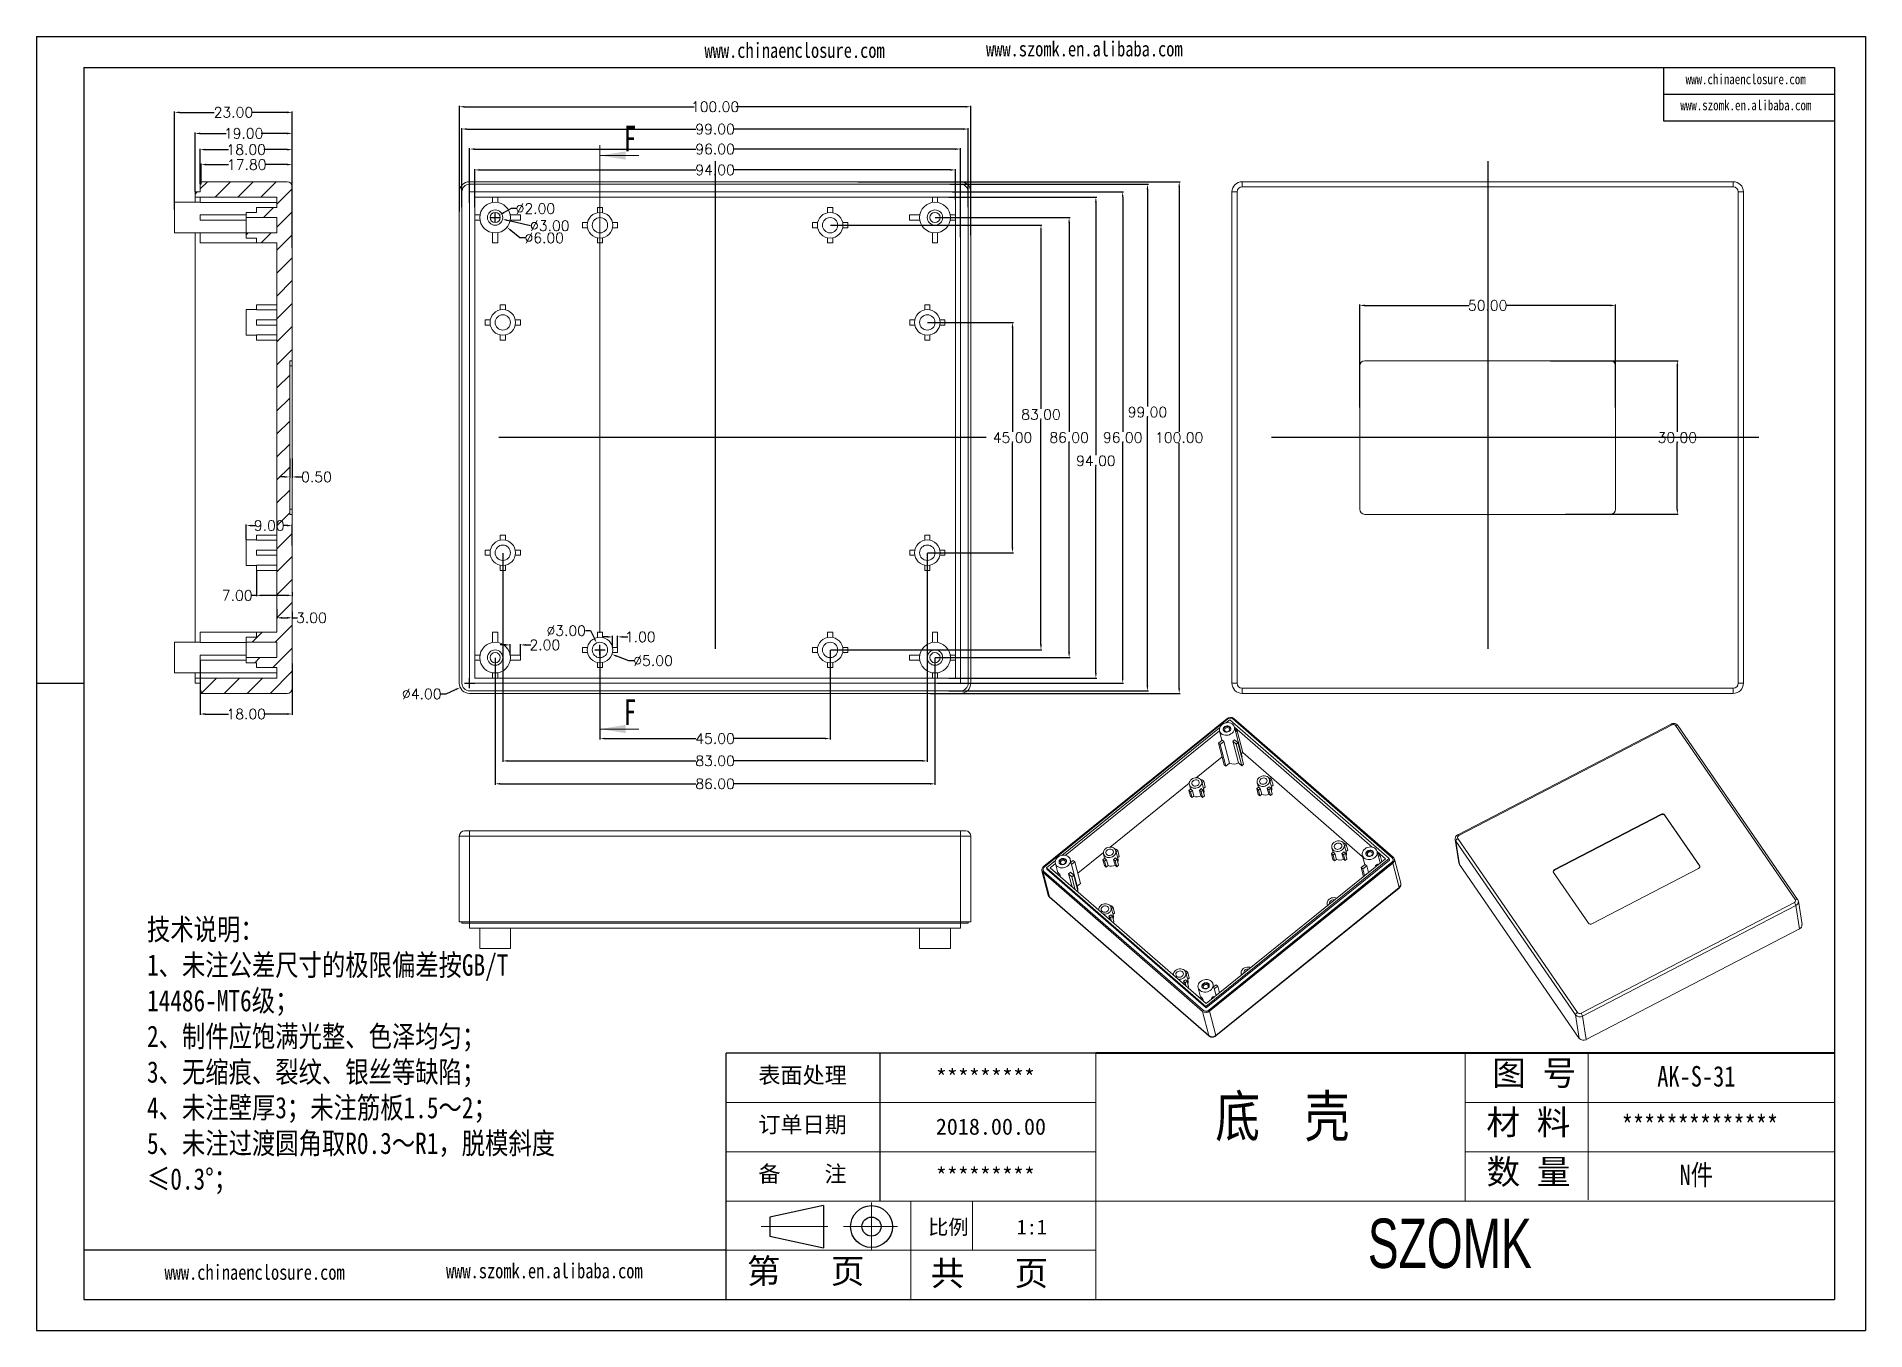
# Model space of a CAD drawing. Header units: inches. Extents: x 1348 to 2103, y 1126 to 1378.
# Drawn here: x 1745.8 to 2103.4, y 1125.7 to 1378.5 of the extents above; entities that cross this region are included whole.
import ezdxf

# ---------------------------------------------------------------- set-up
doc = ezdxf.new("R2010")
doc.units = ezdxf.units.IN
doc.header["$LTSCALE"] = 15
for name, pattern in [('CENTER', [10.16, 6.35, -1.27, 1.27, -1.27]), ('CENTER2', [28.575, 19.05, -3.175, 3.175, -3.175]), ('PHANTOM', [12.7, 6.35, -1.27, 1.27, -1.27, 1.27, -1.27])]:
    doc.linetypes.add(name, pattern=pattern)
doc.layers.add('文字', color=81, linetype='Continuous')
for name, color, linetype, lineweight in [('粗实线', 7, 'Continuous', 30), ('细实线', 3, 'Continuous', 9), ('细点划线', 2, 'CENTER2', 9)]:
    doc.layers.add(name, color=color, linetype=linetype, lineweight=lineweight)
doc.styles.add('SLDTEXTSTYLE6', font='TXT', dxfattribs={"width": 0.7})
doc.styles.get("Standard").update_dxf_attribs({"font": 'txt', "bigfont": 'gbcbig.shx'})
doc.styles.add('宋体', font='', dxfattribs={"width": 0.8, "height": 3.5})
doc.styles.add('长仿宋', font='', dxfattribs={"width": 0.7, "height": 4})
doc.styles.get('宋体').set_extended_font_data('SimSun')
doc.styles.get('长仿宋').set_extended_font_data('SimSun')
doc.dimstyles.new('2.5', dxfattribs={"dimtxt": 2, "dimasz": 1, "dimexe": 0.18, "dimexo": 0.0625, "dimgap": 0.09, "dimtad": 0, "dimtih": 1, "dimtoh": 1, "dimzin": 0, "dimdsep": 46, "dimtxsty": 'Standard', "dimcen": 1, "dimadec": 0, "dimazin": 2, "dimtfac": 1, "dimtofl": 0, "dimtmove": 0, "dimatfit": 3, "dimfxl": 0, "dimtolj": 1, "dimtzin": 0, "dimarcsym": 0})

msp = doc.modelspace()

# ---------------------------------------------------------------- texts
at = {"color": 7, "linetype": 'Continuous', "char_height": 5, "attachment_point": 1, "style": 'SLDTEXTSTYLE6'}
for insert in [(1860.635, 1361.05), (1860.635, 1248.987)]:
    msp.add_mtext('F', dxfattribs=dict(at, insert=insert))
at = {"char_height": 3.16751, "width": 1800.25596, "attachment_point": 1}
for s, insert in [('{\\fSimHei|b0|i0|c134|p49;表面处理}', (1886.907, 1177.101)), ('{\\fSimHei|b0|i0|c134|p49;*********}', (1921.599, 1176.694)), ('{\\fSimHei|b0|i0|c134|p49;订单日期}', (1886.907, 1167.469)), ('{\\fSimHei|b0|i0|c134|p49;2018.00.00}', (1921.599, 1167.062)), ('{\\fSimHei|b0|i0|c134|p49;备    注}', (1886.907, 1157.838)), ('{\\fSimHei|b0|i0|c134|p49;*********}', (1921.599, 1157.43))]:
    msp.add_mtext(s, dxfattribs=dict(at, insert=insert))
at = {"layer": '文字', "color": 0, "attachment_point": 1, "style": '宋体'}
for s, insert, char_height, width in [('www.chinaenclosure.com', (1876.372, 1377.272), 2.94299, 51.70544), ('www.szomk.en.alibaba.com', (1931.418, 1377.564), 2.94299, 51.70544), ('www.chinaenclosure.com', (2068.201, 1371.143), 1.96199, 34.47029), ('www.szomk.en.alibaba.com', (2067.176, 1366.062), 1.96199, 34.47029), ('{\\H1.111x;技术说明：\\P1、未注公差尺寸的极限偏差按GB/T 14486-MT6级；\\P2、制件应饱满光整、色泽均匀；\\P3、无缩痕、裂纹、银丝等缺陷；\\P4、未注壁厚3；未注筋板1.5～2；\\P5、未注过渡圆角取R0.3～R1，脱模斜度≤0.3%%D；}', (1767.372, 1206.124), 3.76234, 84.74446), ('{\\H1.111x;AK-S-31}', (2062.654, 1177.318), 3.61185, 41.757), ('底  壳', (1976.243, 1171.519), 8.0263, 102.61368), ('{\\H1.111x;**************}', (2055.707, 1167.687), 3.61185, 41.757), ('{\\H1.111x;N件}', (2067.023, 1158.055), 3.61185, 41.757), ('www.chinaenclosure.com', (1770.793, 1138.489), 2.94299, 51.70544), ('www.szomk.en.alibaba.com', (1825.839, 1138.781), 2.94299, 51.70544)]:
    msp.add_mtext(s, dxfattribs=dict(at, insert=insert, char_height=char_height, width=width))
at = {"layer": '粗实线', "insert": (2006.07, 1147.491), "char_height": 9.63159, "width": 108.00875, "attachment_point": 1, "style": '长仿宋'}
msp.add_mtext('{\\fSTXinwei|b0|i0|c134|p2;SZOMK}', dxfattribs=at)
at = {"layer": '细实线', "color": 7, "attachment_point": 1}
for s, insert, char_height, width in [('{\\fSimSun|b0|i0|c134|p54;图 号}', (2030.395, 1178.372), 4.81579, 24.07897), ('{\\fSimSun|b0|i0|c134|p54;材 料   }', (2029.253, 1168.741), 4.81579, 24.07897), ('{\\fSimSun|b0|i0|c134|p54;数 量}', (2029.276, 1159.062), 4.81579, 21.75837), ('{\\fSimSun|b0|i0|c134|p54;比例}', (1920.115, 1147.292), 2.88948, 12.68391), ('{\\fSimSun|b0|i0|c134|p54;1:1}', (1937.422, 1147.292), 2.88948, 12.68391), ('{\\fSimSun|b0|i0|c134|p54;第   页}', (1884.678, 1139.653), 4.81579, 36.11846), ('{\\fSimSun|b0|i0|c134|p54; 共   页}', (1917.333, 1139.243), 4.81579, 36.11846)]:
    msp.add_mtext(s, dxfattribs=dict(at, insert=insert, char_height=char_height, width=width))

# ---------------------------------------------------------------- blocks, each defined once
blk = doc.blocks.new('*D142')
at = {"color": 0, "lineweight": -2, "transparency": 16777216}
for p, q in [((1920, 1322.63), (1936.78, 1322.63)), ((1936.6, 1321.63), (1936.6, 1301.22)), ((1936.6, 1278.63), (1936.6, 1299.04)), ((1920, 1277.63), (1936.78, 1277.63))]:
    blk.add_line(p, q, dxfattribs=at)
at = {"color": 0, "transparency": 16777216}
for points in [[(1936.43, 1321.63), (1936.76, 1321.63), (1936.6, 1322.63)], [(1936.43, 1278.63), (1936.76, 1278.63), (1936.6, 1277.63)]]:
    blk.add_solid(points, dxfattribs=at)
at = {"layer": 'Defpoints', "color": 0, "transparency": 16777216}
for p in [(1919.94, 1322.63), (1936.6, 1322.63), (1919.94, 1277.63)]:
    blk.add_point(p, dxfattribs=at)
at = {"color": 0, "transparency": 16777216, "insert": (1936.6, 1300.13), "char_height": 2, "attachment_point": 5}
blk.add_mtext('\\A1;45.00', dxfattribs=at)
blk = doc.blocks.new('*D143')
at = {"color": 0, "lineweight": -2, "transparency": 16777216}
for p, q in [((1901, 1341.63), (1942.34, 1341.63)), ((1942.16, 1340.63), (1942.16, 1305.72)), ((1942.16, 1259.63), (1942.16, 1303.54)), ((1901, 1258.63), (1942.34, 1258.63))]:
    blk.add_line(p, q, dxfattribs=at)
at = {"color": 0, "transparency": 16777216}
for points in [[(1942, 1340.63), (1942.33, 1340.63), (1942.16, 1341.63)], [(1942, 1259.63), (1942.33, 1259.63), (1942.16, 1258.63)]]:
    blk.add_solid(points, dxfattribs=at)
at = {"layer": 'Defpoints', "color": 0, "transparency": 16777216}
for p in [(1900.94, 1341.63), (1942.16, 1341.63), (1900.94, 1258.63)]:
    blk.add_point(p, dxfattribs=at)
at = {"color": 0, "transparency": 16777216, "insert": (1942.16, 1304.63), "char_height": 2, "attachment_point": 5}
blk.add_mtext('\\A1;83.00', dxfattribs=at)
blk = doc.blocks.new('*D144')
at = {"color": 0, "lineweight": -2, "transparency": 16777216}
for p, q in [((1921.5, 1343.13), (1947.84, 1343.13)), ((1947.66, 1342.13), (1947.66, 1301.22)), ((1947.66, 1258.13), (1947.66, 1299.04)), ((1921.5, 1257.13), (1947.84, 1257.13))]:
    blk.add_line(p, q, dxfattribs=at)
at = {"color": 0, "transparency": 16777216}
for points in [[(1947.5, 1342.13), (1947.83, 1342.13), (1947.66, 1343.13)], [(1947.5, 1258.13), (1947.83, 1258.13), (1947.66, 1257.13)]]:
    blk.add_solid(points, dxfattribs=at)
at = {"layer": 'Defpoints', "color": 0, "transparency": 16777216}
for p in [(1921.44, 1343.13), (1947.66, 1343.13), (1921.44, 1257.13)]:
    blk.add_point(p, dxfattribs=at)
at = {"color": 0, "transparency": 16777216, "insert": (1947.66, 1300.13), "char_height": 2, "attachment_point": 5}
blk.add_mtext('\\A1;86.00', dxfattribs=at)
blk = doc.blocks.new('*D145')
at = {"color": 0, "lineweight": -2, "transparency": 16777216}
for p, q in [((1924.13, 1347.13), (1953.07, 1347.13)), ((1952.89, 1346.13), (1952.89, 1296.68)), ((1952.89, 1254.13), (1952.89, 1294.5)), ((1924.13, 1253.13), (1953.07, 1253.13))]:
    blk.add_line(p, q, dxfattribs=at)
at = {"color": 0, "transparency": 16777216}
for points in [[(1952.73, 1346.13), (1953.06, 1346.13), (1952.89, 1347.13)], [(1952.73, 1254.13), (1953.06, 1254.13), (1952.89, 1253.13)]]:
    blk.add_solid(points, dxfattribs=at)
at = {"layer": 'Defpoints', "color": 0, "transparency": 16777216}
for p in [(1924.07, 1347.13), (1924.07, 1253.13), (1952.89, 1253.13)]:
    blk.add_point(p, dxfattribs=at)
at = {"color": 0, "transparency": 16777216, "insert": (1952.89, 1295.59), "char_height": 2, "attachment_point": 5}
blk.add_mtext('\\A1;94.00', dxfattribs=at)
blk = doc.blocks.new('*D146')
at = {"color": 0, "lineweight": -2, "transparency": 16777216}
for p, q in [((1924.83, 1348.13), (1958.32, 1348.13)), ((1958.14, 1347.13), (1958.14, 1301.22)), ((1958.14, 1253.13), (1958.14, 1299.04)), ((1921.88, 1252.13), (1958.32, 1252.13))]:
    blk.add_line(p, q, dxfattribs=at)
at = {"color": 0, "transparency": 16777216}
for points in [[(1957.97, 1347.13), (1958.3, 1347.13), (1958.14, 1348.13)], [(1957.97, 1253.13), (1958.3, 1253.13), (1958.14, 1252.13)]]:
    blk.add_solid(points, dxfattribs=at)
at = {"layer": 'Defpoints', "color": 0, "transparency": 16777216}
for p in [(1924.76, 1348.13), (1958.14, 1348.13), (1921.82, 1252.13)]:
    blk.add_point(p, dxfattribs=at)
at = {"color": 0, "transparency": 16777216, "insert": (1958.14, 1300.13), "char_height": 2, "attachment_point": 5}
blk.add_mtext('\\A1;96.00', dxfattribs=at)
blk = doc.blocks.new('*D147')
at = {"color": 0, "lineweight": -2, "transparency": 16777216}
for p, q in [((1924.36, 1349.63), (1963.16, 1349.63)), ((1962.98, 1348.63), (1962.98, 1306.2)), ((1962.98, 1251.63), (1962.98, 1304.02)), ((1924.13, 1250.63), (1963.16, 1250.63))]:
    blk.add_line(p, q, dxfattribs=at)
at = {"color": 0, "transparency": 16777216}
for points in [[(1962.81, 1348.63), (1963.14, 1348.63), (1962.98, 1349.63)], [(1962.81, 1251.63), (1963.14, 1251.63), (1962.98, 1250.63)]]:
    blk.add_solid(points, dxfattribs=at)
at = {"layer": 'Defpoints', "color": 0, "transparency": 16777216}
for p in [(1924.3, 1349.63), (1962.98, 1349.63), (1924.07, 1250.63)]:
    blk.add_point(p, dxfattribs=at)
at = {"color": 0, "transparency": 16777216, "insert": (1962.98, 1305.11), "char_height": 2, "attachment_point": 5}
blk.add_mtext('\\A1;99.00', dxfattribs=at)
blk = doc.blocks.new('*D148')
at = {"color": 0, "lineweight": -2, "transparency": 16777216}
for p, q in [((1906.35, 1350.13), (1969.37, 1350.13)), ((1969.19, 1349.13), (1969.19, 1301.22)), ((1969.19, 1251.13), (1969.19, 1299.04)), ((1920.56, 1250.13), (1969.37, 1250.13))]:
    blk.add_line(p, q, dxfattribs=at)
at = {"color": 0, "transparency": 16777216}
for points in [[(1969.02, 1349.13), (1969.35, 1349.13), (1969.19, 1350.13)], [(1969.02, 1251.13), (1969.35, 1251.13), (1969.19, 1250.13)]]:
    blk.add_solid(points, dxfattribs=at)
at = {"layer": 'Defpoints', "color": 0, "transparency": 16777216}
for p in [(1906.29, 1350.13), (1920.49, 1250.13), (1969.19, 1250.13)]:
    blk.add_point(p, dxfattribs=at)
at = {"color": 0, "transparency": 16777216, "insert": (1969.19, 1300.13), "char_height": 2, "attachment_point": 5}
blk.add_mtext('\\A1;100.00', dxfattribs=at)
blk = doc.blocks.new('*D149')
at = {"color": 0, "lineweight": -2, "transparency": 16777216}
for p, q in [((2004.5, 1305.99), (2004.5, 1326.13)), ((2005.5, 1325.95), (2025.91, 1325.95)), ((2053.5, 1325.95), (2033.09, 1325.95)), ((2054.5, 1305.99), (2054.5, 1326.13))]:
    blk.add_line(p, q, dxfattribs=at)
at = {"color": 0, "transparency": 16777216}
for points in [[(2005.5, 1326.12), (2005.5, 1325.78), (2004.5, 1325.95)], [(2053.5, 1326.12), (2053.5, 1325.78), (2054.5, 1325.95)]]:
    blk.add_solid(points, dxfattribs=at)
at = {"layer": 'Defpoints', "color": 0, "transparency": 16777216}
for p in [(2054.5, 1325.95), (2004.5, 1305.93), (2054.5, 1305.93)]:
    blk.add_point(p, dxfattribs=at)
at = {"color": 0, "transparency": 16777216, "insert": (2029.5, 1325.95), "char_height": 2, "attachment_point": 5}
blk.add_mtext('\\A1;50.00', dxfattribs=at)
blk = doc.blocks.new('*D150')
at = {"color": 0, "lineweight": -2, "transparency": 16777216}
for p, q in [((2041.79, 1315.13), (2066.76, 1315.13)), ((2066.58, 1314.13), (2066.58, 1301.22)), ((2066.58, 1286.13), (2066.58, 1299.04)), ((2044.74, 1285.13), (2066.76, 1285.13))]:
    blk.add_line(p, q, dxfattribs=at)
at = {"color": 0, "transparency": 16777216}
for points in [[(2066.41, 1314.13), (2066.75, 1314.13), (2066.58, 1315.13)], [(2066.41, 1286.13), (2066.75, 1286.13), (2066.58, 1285.13)]]:
    blk.add_solid(points, dxfattribs=at)
at = {"layer": 'Defpoints', "color": 0, "transparency": 16777216}
for p in [(2041.73, 1315.13), (2044.68, 1285.13), (2066.58, 1285.13)]:
    blk.add_point(p, dxfattribs=at)
at = {"color": 0, "transparency": 16777216, "insert": (2066.58, 1300.13), "char_height": 2, "attachment_point": 5}
blk.add_mtext('\\A1;30.00', dxfattribs=at)
blk = doc.blocks.new('*D151')
at = {"color": 0, "lineweight": -2, "transparency": 16777216}
for p, q in [((1831.44, 1345.14), (1831.44, 1352.61)), ((1832.44, 1352.43), (1874.68, 1352.43)), ((1924.44, 1352.43), (1882.2, 1352.43)), ((1925.44, 1346.65), (1925.44, 1352.61))]:
    blk.add_line(p, q, dxfattribs=at)
at = {"color": 0, "transparency": 16777216}
for points in [[(1832.44, 1352.6), (1832.44, 1352.27), (1831.44, 1352.43)], [(1924.44, 1352.6), (1924.44, 1352.27), (1925.44, 1352.43)]]:
    blk.add_solid(points, dxfattribs=at)
at = {"layer": 'Defpoints', "color": 0, "transparency": 16777216}
for p in [(1831.44, 1352.43), (1831.44, 1345.08), (1925.44, 1346.59)]:
    blk.add_point(p, dxfattribs=at)
at = {"color": 0, "transparency": 16777216, "insert": (1878.44, 1352.43), "char_height": 2, "attachment_point": 5}
blk.add_mtext('\\A1;94.00', dxfattribs=at)
blk = doc.blocks.new('*D152')
at = {"color": 0, "lineweight": -2, "transparency": 16777216}
for p, q in [((1830.44, 1345.99), (1830.44, 1356.69)), ((1831.44, 1356.51), (1874.68, 1356.51)), ((1925.44, 1356.51), (1882.2, 1356.51)), ((1926.44, 1339.31), (1926.44, 1356.69))]:
    blk.add_line(p, q, dxfattribs=at)
at = {"color": 0, "transparency": 16777216}
for points in [[(1831.44, 1356.67), (1831.44, 1356.34), (1830.44, 1356.51)], [(1925.44, 1356.67), (1925.44, 1356.34), (1926.44, 1356.51)]]:
    blk.add_solid(points, dxfattribs=at)
at = {"layer": 'Defpoints', "color": 0, "transparency": 16777216}
for p in [(1926.44, 1356.51), (1830.44, 1345.93), (1926.44, 1339.25)]:
    blk.add_point(p, dxfattribs=at)
at = {"color": 0, "transparency": 16777216, "insert": (1878.44, 1356.51), "char_height": 2, "attachment_point": 5}
blk.add_mtext('\\A1;96.00', dxfattribs=at)
blk = doc.blocks.new('*D153')
at = {"color": 0, "lineweight": -2, "transparency": 16777216}
for p, q in [((1828.94, 1345.14), (1828.94, 1360.6)), ((1829.94, 1360.42), (1874.68, 1360.42)), ((1926.94, 1360.42), (1882.2, 1360.42)), ((1927.94, 1345.14), (1927.94, 1360.6))]:
    blk.add_line(p, q, dxfattribs=at)
at = {"color": 0, "transparency": 16777216}
for points in [[(1829.94, 1360.59), (1829.94, 1360.25), (1828.94, 1360.42)], [(1926.94, 1360.59), (1926.94, 1360.25), (1927.94, 1360.42)]]:
    blk.add_solid(points, dxfattribs=at)
at = {"layer": 'Defpoints', "color": 0, "transparency": 16777216}
for p in [(1927.94, 1360.42), (1828.94, 1345.08), (1927.94, 1345.08)]:
    blk.add_point(p, dxfattribs=at)
at = {"color": 0, "transparency": 16777216, "insert": (1878.44, 1360.42), "char_height": 2, "attachment_point": 5}
blk.add_mtext('\\A1;99.00', dxfattribs=at)
blk = doc.blocks.new('*D154')
at = {"color": 0, "lineweight": -2, "transparency": 16777216}
for p, q in [((1828.44, 1344.33), (1828.44, 1364.96)), ((1829.44, 1364.78), (1874.35, 1364.78)), ((1927.44, 1364.78), (1882.53, 1364.78)), ((1928.44, 1339.7), (1928.44, 1364.96))]:
    blk.add_line(p, q, dxfattribs=at)
at = {"color": 0, "transparency": 16777216}
for points in [[(1829.44, 1364.94), (1829.44, 1364.61), (1828.44, 1364.78)], [(1927.44, 1364.94), (1927.44, 1364.61), (1928.44, 1364.78)]]:
    blk.add_solid(points, dxfattribs=at)
at = {"layer": 'Defpoints', "color": 0, "transparency": 16777216}
for p in [(1828.44, 1364.78), (1828.44, 1344.27), (1928.44, 1339.64)]:
    blk.add_point(p, dxfattribs=at)
at = {"color": 0, "transparency": 16777216, "insert": (1878.44, 1364.78), "char_height": 2, "attachment_point": 5}
blk.add_mtext('\\A1;100.00', dxfattribs=at)
blk = doc.blocks.new('*D155')
at = {"color": 0, "lineweight": -2, "transparency": 16777216}
for p, q in [((1855.94, 1258.56), (1855.94, 1241.13)), ((1900.94, 1258.56), (1900.94, 1241.13)), ((1856.94, 1241.31), (1874.68, 1241.31)), ((1899.94, 1241.31), (1882.2, 1241.31))]:
    blk.add_line(p, q, dxfattribs=at)
at = {"color": 0, "transparency": 16777216}
for points in [[(1856.94, 1241.48), (1856.94, 1241.15), (1855.94, 1241.31)], [(1899.94, 1241.48), (1899.94, 1241.15), (1900.94, 1241.31)]]:
    blk.add_solid(points, dxfattribs=at)
at = {"layer": 'Defpoints', "color": 0, "transparency": 16777216}
for p in [(1855.94, 1258.63), (1900.94, 1258.63), (1900.94, 1241.31)]:
    blk.add_point(p, dxfattribs=at)
at = {"color": 0, "transparency": 16777216, "insert": (1878.44, 1241.31), "char_height": 2, "attachment_point": 5}
blk.add_mtext('\\A1;45.00', dxfattribs=at)
blk = doc.blocks.new('*D156')
at = {"color": 0, "lineweight": -2, "transparency": 16777216}
for p, q in [((1836.94, 1277.56), (1836.94, 1236.77)), ((1919.94, 1277.56), (1919.94, 1236.77)), ((1837.94, 1236.95), (1874.68, 1236.95)), ((1918.94, 1236.95), (1882.2, 1236.95))]:
    blk.add_line(p, q, dxfattribs=at)
at = {"color": 0, "transparency": 16777216}
for points in [[(1837.94, 1237.11), (1837.94, 1236.78), (1836.94, 1236.95)], [(1918.94, 1237.11), (1918.94, 1236.78), (1919.94, 1236.95)]]:
    blk.add_solid(points, dxfattribs=at)
at = {"layer": 'Defpoints', "color": 0, "transparency": 16777216}
for p in [(1836.94, 1277.63), (1919.94, 1277.63), (1919.94, 1236.95)]:
    blk.add_point(p, dxfattribs=at)
at = {"color": 0, "transparency": 16777216, "insert": (1878.44, 1236.95), "char_height": 2, "attachment_point": 5}
blk.add_mtext('\\A1;83.00', dxfattribs=at)
blk = doc.blocks.new('*D157')
at = {"color": 0, "lineweight": -2, "transparency": 16777216}
for p, q in [((1835.44, 1257.06), (1835.44, 1232.29)), ((1921.44, 1257.06), (1921.44, 1232.29)), ((1836.44, 1232.47), (1874.68, 1232.47)), ((1920.44, 1232.47), (1882.2, 1232.47))]:
    blk.add_line(p, q, dxfattribs=at)
at = {"color": 0, "transparency": 16777216}
for points in [[(1836.44, 1232.64), (1836.44, 1232.3), (1835.44, 1232.47)], [(1920.44, 1232.64), (1920.44, 1232.3), (1921.44, 1232.47)]]:
    blk.add_solid(points, dxfattribs=at)
at = {"layer": 'Defpoints', "color": 0, "transparency": 16777216}
for p in [(1835.44, 1257.13), (1921.44, 1257.13), (1921.44, 1232.47)]:
    blk.add_point(p, dxfattribs=at)
at = {"color": 0, "transparency": 16777216, "insert": (1878.44, 1232.47), "char_height": 2, "attachment_point": 5}
blk.add_mtext('\\A1;86.00', dxfattribs=at)
blk = doc.blocks.new('*D158')
at = {"color": 0, "lineweight": -2, "transparency": 16777216}
for p, q in [((1777.97, 1350.19), (1777.97, 1353.66)), ((1778.97, 1353.48), (1783.28, 1353.48)), ((1794.77, 1353.48), (1790.46, 1353.48)), ((1795.77, 1346.03), (1795.77, 1353.66))]:
    blk.add_line(p, q, dxfattribs=at)
at = {"color": 0, "transparency": 16777216}
for points in [[(1778.97, 1353.65), (1778.97, 1353.31), (1777.97, 1353.48)], [(1794.77, 1353.65), (1794.77, 1353.31), (1795.77, 1353.48)]]:
    blk.add_solid(points, dxfattribs=at)
at = {"layer": 'Defpoints', "color": 0, "transparency": 16777216}
for p in [(1777.97, 1353.48), (1777.97, 1350.13), (1795.77, 1345.97)]:
    blk.add_point(p, dxfattribs=at)
at = {"color": 0, "transparency": 16777216, "insert": (1786.87, 1353.48), "char_height": 2, "attachment_point": 5}
blk.add_mtext('\\A1;17.80', dxfattribs=at)
blk = doc.blocks.new('*D159')
at = {"color": 0, "lineweight": -2, "transparency": 16777216}
for p, q in [((1777.77, 1349.69), (1777.77, 1356.58)), ((1778.77, 1356.4), (1783.34, 1356.4)), ((1794.77, 1356.4), (1790.19, 1356.4)), ((1795.77, 1341.7), (1795.77, 1356.58))]:
    blk.add_line(p, q, dxfattribs=at)
at = {"color": 0, "transparency": 16777216}
for points in [[(1778.77, 1356.57), (1778.77, 1356.23), (1777.77, 1356.4)], [(1794.77, 1356.57), (1794.77, 1356.23), (1795.77, 1356.4)]]:
    blk.add_solid(points, dxfattribs=at)
at = {"layer": 'Defpoints', "color": 0, "transparency": 16777216}
for p in [(1777.77, 1356.4), (1777.77, 1349.63), (1795.77, 1341.64)]:
    blk.add_point(p, dxfattribs=at)
at = {"color": 0, "transparency": 16777216, "insert": (1786.77, 1356.4), "char_height": 2, "attachment_point": 5}
blk.add_mtext('\\A1;18.00', dxfattribs=at)
blk = doc.blocks.new('*D160')
at = {"color": 0, "lineweight": -2, "transparency": 16777216}
for p, q in [((1776.77, 1348.19), (1776.77, 1359.74)), ((1777.77, 1359.56), (1782.84, 1359.56)), ((1794.77, 1359.56), (1789.69, 1359.56)), ((1795.77, 1341.77), (1795.77, 1359.74))]:
    blk.add_line(p, q, dxfattribs=at)
at = {"color": 0, "transparency": 16777216}
for points in [[(1777.77, 1359.73), (1777.77, 1359.39), (1776.77, 1359.56)], [(1794.77, 1359.73), (1794.77, 1359.39), (1795.77, 1359.56)]]:
    blk.add_solid(points, dxfattribs=at)
at = {"layer": 'Defpoints', "color": 0, "transparency": 16777216}
for p in [(1776.77, 1359.56), (1776.77, 1348.13), (1795.77, 1341.7)]:
    blk.add_point(p, dxfattribs=at)
at = {"color": 0, "transparency": 16777216, "insert": (1786.27, 1359.56), "char_height": 2, "attachment_point": 5}
blk.add_mtext('\\A1;19.00', dxfattribs=at)
blk = doc.blocks.new('*D161')
at = {"color": 0, "lineweight": -2, "transparency": 16777216}
for p, q in [((1772.77, 1344.69), (1772.77, 1363.86)), ((1773.77, 1363.68), (1780.51, 1363.68)), ((1794.77, 1363.68), (1788.02, 1363.68)), ((1795.77, 1337.22), (1795.77, 1363.86))]:
    blk.add_line(p, q, dxfattribs=at)
at = {"color": 0, "transparency": 16777216}
for points in [[(1773.77, 1363.85), (1773.77, 1363.51), (1772.77, 1363.68)], [(1794.77, 1363.85), (1794.77, 1363.51), (1795.77, 1363.68)]]:
    blk.add_solid(points, dxfattribs=at)
at = {"layer": 'Defpoints', "color": 0, "transparency": 16777216}
for p in [(1772.77, 1363.68), (1772.77, 1344.63), (1795.77, 1337.16)]:
    blk.add_point(p, dxfattribs=at)
at = {"color": 0, "transparency": 16777216, "insert": (1784.27, 1363.68), "char_height": 2, "attachment_point": 5}
blk.add_mtext('\\A1;23.00', dxfattribs=at)
blk = doc.blocks.new('*D162')
at = {"color": 0, "lineweight": -2, "transparency": 16777216}
for p, q in [((1786.77, 1280.19), (1786.77, 1283.12)), ((1787.77, 1282.94), (1788.51, 1282.94)), ((1794.77, 1282.94), (1794.02, 1282.94)), ((1795.77, 1279.01), (1795.77, 1283.12))]:
    blk.add_line(p, q, dxfattribs=at)
at = {"color": 0, "transparency": 16777216}
for points in [[(1787.77, 1283.1), (1787.77, 1282.77), (1786.77, 1282.94)], [(1794.77, 1283.1), (1794.77, 1282.77), (1795.77, 1282.94)]]:
    blk.add_solid(points, dxfattribs=at)
at = {"layer": 'Defpoints', "color": 0, "transparency": 16777216}
for p in [(1786.77, 1282.94), (1786.77, 1280.13), (1795.77, 1278.95)]:
    blk.add_point(p, dxfattribs=at)
at = {"color": 0, "transparency": 16777216, "insert": (1791.27, 1282.94), "char_height": 2, "attachment_point": 5}
blk.add_mtext('\\A1;9.00', dxfattribs=at)
blk = doc.blocks.new('*D163')
at = {"color": 0, "lineweight": -2, "transparency": 16777216}
for p, q in [((1788.77, 1274.12), (1788.77, 1269.11)), ((1795.77, 1269.95), (1795.77, 1269.11)), ((1788.77, 1269.29), (1787.77, 1269.29)), ((1794.77, 1269.29), (1789.77, 1269.29))]:
    blk.add_line(p, q, dxfattribs=at)
at = {"color": 0, "transparency": 16777216}
for points in [[(1789.77, 1269.46), (1789.77, 1269.13), (1788.77, 1269.29)], [(1794.77, 1269.46), (1794.77, 1269.13), (1795.77, 1269.29)]]:
    blk.add_solid(points, dxfattribs=at)
at = {"layer": 'Defpoints', "color": 0, "transparency": 16777216}
for p in [(1788.77, 1274.18), (1795.77, 1270.01), (1788.77, 1269.29)]:
    blk.add_point(p, dxfattribs=at)
at = {"color": 0, "transparency": 16777216, "insert": (1785.01, 1269.29), "char_height": 2, "attachment_point": 5}
blk.add_mtext('\\A1;7.00', dxfattribs=at)
blk = doc.blocks.new('*D164')
at = {"color": 0, "lineweight": -2, "transparency": 16777216}
for p, q in [((1792.77, 1266.57), (1792.77, 1264.73)), ((1795.77, 1266.05), (1795.77, 1264.73)), ((1793.77, 1264.91), (1794.77, 1264.91)), ((1795.77, 1264.91), (1796.77, 1264.91))]:
    blk.add_line(p, q, dxfattribs=at)
at = {"color": 0, "transparency": 16777216}
for points in [[(1793.77, 1265.08), (1793.77, 1264.74), (1792.77, 1264.91)], [(1794.77, 1265.08), (1794.77, 1264.74), (1795.77, 1264.91)]]:
    blk.add_solid(points, dxfattribs=at)
at = {"layer": 'Defpoints', "color": 0, "transparency": 16777216}
for p in [(1792.77, 1266.63), (1795.77, 1266.11), (1795.77, 1264.91)]:
    blk.add_point(p, dxfattribs=at)
at = {"color": 0, "transparency": 16777216, "insert": (1799.52, 1264.91), "char_height": 2, "attachment_point": 5}
blk.add_mtext('\\A1;3.00', dxfattribs=at)
blk = doc.blocks.new('*D165')
at = {"color": 0, "lineweight": -2, "transparency": 16777216}
for p, q in [((1795.27, 1296.01), (1795.27, 1292.26)), ((1795.77, 1296.01), (1795.77, 1292.26)), ((1794.27, 1292.44), (1793.27, 1292.44)), ((1796.77, 1292.44), (1797.77, 1292.44))]:
    blk.add_line(p, q, dxfattribs=at)
at = {"color": 0, "transparency": 16777216}
for points in [[(1794.27, 1292.6), (1794.27, 1292.27), (1795.27, 1292.44)], [(1796.77, 1292.6), (1796.77, 1292.27), (1795.77, 1292.44)]]:
    blk.add_solid(points, dxfattribs=at)
at = {"layer": 'Defpoints', "color": 0, "transparency": 16777216}
for p in [(1795.27, 1296.07), (1795.77, 1296.07), (1795.77, 1292.44)]:
    blk.add_point(p, dxfattribs=at)
at = {"color": 0, "transparency": 16777216, "insert": (1800.52, 1292.44), "char_height": 2, "attachment_point": 5}
blk.add_mtext('\\A1;0.50', dxfattribs=at)
blk = doc.blocks.new('*D166')
at = {"color": 0, "lineweight": -2, "transparency": 16777216}
for p, q in [((1777.77, 1256.56), (1777.77, 1245.93)), ((1795.77, 1255.97), (1795.77, 1245.93)), ((1778.77, 1246.11), (1783.34, 1246.11)), ((1794.77, 1246.11), (1790.19, 1246.11))]:
    blk.add_line(p, q, dxfattribs=at)
at = {"color": 0, "transparency": 16777216}
for points in [[(1778.77, 1246.28), (1778.77, 1245.94), (1777.77, 1246.11)], [(1794.77, 1246.28), (1794.77, 1245.94), (1795.77, 1246.11)]]:
    blk.add_solid(points, dxfattribs=at)
at = {"layer": 'Defpoints', "color": 0, "transparency": 16777216}
for p in [(1777.77, 1256.63), (1795.77, 1256.03), (1795.77, 1246.11)]:
    blk.add_point(p, dxfattribs=at)
at = {"color": 0, "transparency": 16777216, "insert": (1786.77, 1246.11), "char_height": 2, "attachment_point": 5}
blk.add_mtext('\\A1;18.00', dxfattribs=at)
blk = doc.blocks.new('*D167')
at = {"color": 0, "lineweight": -2, "transparency": 16777216}
for p, q in [((1829.44, 1252.13), (1831.44, 1252.13)), ((1830.44, 1251.13), (1830.44, 1253.13)), ((1824.85, 1250.03), (1825.85, 1250.03)), ((1825.85, 1250.03), (1827.71, 1250.88))]:
    blk.add_line(p, q, dxfattribs=at)
at = {"color": 0, "transparency": 16777216}
blk.add_solid([(1827.64, 1251.03), (1827.78, 1250.73), (1828.62, 1251.3)], dxfattribs=at)
at = {"layer": 'Defpoints', "color": 0, "transparency": 16777216}
for p in [(1832.26, 1252.96), (1828.62, 1251.3)]:
    blk.add_point(p, dxfattribs=at)
at = {"color": 0, "transparency": 16777216, "insert": (1821.09, 1250.03), "char_height": 2, "attachment_point": 5}
blk.add_mtext('\\A1;∅4.00', dxfattribs=at)
blk = doc.blocks.new('*D168')
at = {"color": 0, "lineweight": -2, "transparency": 16777216}
for p, q in [((1837.4, 1259.61), (1836.4, 1259.61)), ((1838.4, 1257.69), (1838.4, 1259.79)), ((1840.4, 1257.69), (1840.4, 1259.79)), ((1841.4, 1259.61), (1842.4, 1259.61))]:
    blk.add_line(p, q, dxfattribs=at)
at = {"color": 0, "transparency": 16777216}
for points in [[(1837.4, 1259.78), (1837.4, 1259.45), (1838.4, 1259.61)], [(1841.4, 1259.78), (1841.4, 1259.45), (1840.4, 1259.61)]]:
    blk.add_solid(points, dxfattribs=at)
at = {"layer": 'Defpoints', "color": 0, "transparency": 16777216}
for p in [(1840.4, 1259.61), (1838.4, 1257.63), (1840.4, 1257.63)]:
    blk.add_point(p, dxfattribs=at)
at = {"color": 0, "transparency": 16777216, "insert": (1845.15, 1259.61), "char_height": 2, "attachment_point": 5}
blk.add_mtext('\\A1;2.00', dxfattribs=at)
blk = doc.blocks.new('*D169')
at = {"color": 0, "lineweight": -2, "transparency": 16777216}
for p, q in [((1857.39, 1261.18), (1856.39, 1261.18)), ((1858.39, 1259.19), (1858.39, 1261.36)), ((1859.39, 1259.19), (1859.39, 1261.36)), ((1860.39, 1261.18), (1861.39, 1261.18))]:
    blk.add_line(p, q, dxfattribs=at)
at = {"color": 0, "transparency": 16777216}
for points in [[(1857.39, 1261.34), (1857.39, 1261.01), (1858.39, 1261.18)], [(1860.39, 1261.34), (1860.39, 1261.01), (1859.39, 1261.18)]]:
    blk.add_solid(points, dxfattribs=at)
at = {"layer": 'Defpoints', "color": 0, "transparency": 16777216}
for p in [(1858.39, 1259.13), (1859.39, 1261.18), (1859.39, 1259.13)]:
    blk.add_point(p, dxfattribs=at)
at = {"color": 0, "transparency": 16777216, "insert": (1863.81, 1261.18), "char_height": 2, "attachment_point": 5}
blk.add_mtext('\\A1;1.00', dxfattribs=at)
blk = doc.blocks.new('*D170')
at = {"color": 0, "lineweight": -2, "transparency": 16777216}
for p, q in [((1855.94, 1257.63), (1855.94, 1259.63)), ((1854.94, 1258.63), (1856.94, 1258.63)), ((1861.57, 1256.53), (1859.22, 1257.41)), ((1862.57, 1256.53), (1861.57, 1256.53))]:
    blk.add_line(p, q, dxfattribs=at)
at = {"color": 0, "transparency": 16777216}
blk.add_solid([(1859.28, 1257.56), (1859.16, 1257.25), (1858.28, 1257.76)], dxfattribs=at)
at = {"layer": 'Defpoints', "color": 0, "transparency": 16777216}
for p in [(1853.6, 1259.5), (1858.28, 1257.76)]:
    blk.add_point(p, dxfattribs=at)
at = {"color": 0, "transparency": 16777216, "insert": (1866.32, 1256.53), "char_height": 2, "attachment_point": 5}
blk.add_mtext('\\A1;∅5.00', dxfattribs=at)
blk = doc.blocks.new('*D171')
at = {"color": 0, "lineweight": -2, "transparency": 16777216}
for p, q in [((1853.1, 1262.4), (1854.1, 1262.4)), ((1854.1, 1262.4), (1854.84, 1260.87)), ((1855.94, 1257.63), (1855.94, 1259.63)), ((1854.94, 1258.63), (1856.94, 1258.63))]:
    blk.add_line(p, q, dxfattribs=at)
at = {"color": 0, "transparency": 16777216}
blk.add_solid([(1854.99, 1260.95), (1854.69, 1260.8), (1855.28, 1259.98)], dxfattribs=at)
at = {"layer": 'Defpoints', "color": 0, "transparency": 16777216}
for p in [(1855.28, 1259.98), (1856.6, 1257.28)]:
    blk.add_point(p, dxfattribs=at)
at = {"color": 0, "transparency": 16777216, "insert": (1849.34, 1262.4), "char_height": 2, "attachment_point": 5}
blk.add_mtext('\\A1;∅3.00', dxfattribs=at)
blk = doc.blocks.new('*D172')
at = {"color": 0, "lineweight": -2, "transparency": 16777216}
for p, q in [((1834.44, 1343.13), (1836.44, 1343.13)), ((1835.44, 1342.13), (1835.44, 1344.13)), ((1840.28, 1339.15), (1838.53, 1340.59)), ((1841.28, 1339.15), (1840.28, 1339.15))]:
    blk.add_line(p, q, dxfattribs=at)
at = {"color": 0, "transparency": 16777216}
blk.add_solid([(1838.64, 1340.72), (1838.43, 1340.46), (1837.76, 1341.22)], dxfattribs=at)
at = {"layer": 'Defpoints', "color": 0, "transparency": 16777216}
for p in [(1833.12, 1345.03), (1837.76, 1341.22)]:
    blk.add_point(p, dxfattribs=at)
at = {"color": 0, "transparency": 16777216, "insert": (1845.04, 1339.15), "char_height": 2, "attachment_point": 5}
blk.add_mtext('\\A1;∅6.00', dxfattribs=at)
blk = doc.blocks.new('*D173')
at = {"color": 0, "lineweight": -2, "transparency": 16777216}
for p, q in [((1834.44, 1343.13), (1836.44, 1343.13)), ((1835.44, 1342.13), (1835.44, 1344.13)), ((1842.37, 1341.52), (1837.87, 1342.56))]:
    blk.add_line(p, q, dxfattribs=at)
at = {"color": 0, "transparency": 16777216}
blk.add_solid([(1837.91, 1342.73), (1837.84, 1342.4), (1836.9, 1342.79)], dxfattribs=at)
at = {"layer": 'Defpoints', "color": 0, "transparency": 16777216}
for p in [(1833.98, 1343.47), (1836.9, 1342.79)]:
    blk.add_point(p, dxfattribs=at)
at = {"color": 0, "transparency": 16777216, "insert": (1846.13, 1341.52), "char_height": 2, "attachment_point": 5}
blk.add_mtext('\\A1;∅3.00', dxfattribs=at)
blk = doc.blocks.new('*D174')
at = {"color": 0, "lineweight": -2, "transparency": 16777216}
for p, q in [((1838.56, 1344.87), (1837.18, 1344.1)), ((1839.56, 1344.87), (1838.56, 1344.87)), ((1834.44, 1343.13), (1836.44, 1343.13)), ((1835.44, 1342.13), (1835.44, 1344.13))]:
    blk.add_line(p, q, dxfattribs=at)
at = {"color": 0, "transparency": 16777216}
blk.add_solid([(1837.1, 1344.25), (1837.27, 1343.96), (1836.31, 1343.62)], dxfattribs=at)
at = {"layer": 'Defpoints', "color": 0, "transparency": 16777216}
for p in [(1834.57, 1342.64), (1836.31, 1343.62)]:
    blk.add_point(p, dxfattribs=at)
at = {"color": 0, "transparency": 16777216, "insert": (1843.31, 1344.87), "char_height": 2, "attachment_point": 5}
blk.add_mtext('\\A1;∅2.00', dxfattribs=at)

# ---------------------------------------------------------------- dimensions: what is measured, and where the dimension line sits
for base, p1, p2, picture, middle in [((1828.439, 1364.777), (1928.439, 1339.638), (1828.439, 1344.271), '*D154', (1878.439, 1364.777)), ((1772.767, 1363.679), (1795.767, 1337.159), (1772.767, 1344.627), '*D161', (1784.267, 1363.679)), ((1776.767, 1359.56), (1795.767, 1341.703), (1776.767, 1348.127), '*D160', (1786.267, 1359.56)), ((1927.939, 1360.42), (1828.939, 1345.079), (1927.939, 1345.079), '*D153', (1878.439, 1360.42)), ((1777.767, 1356.4), (1795.767, 1341.64), (1777.767, 1349.627), '*D159', (1786.767, 1356.4)), ((1926.439, 1356.507), (1830.439, 1345.932), (1926.439, 1339.25), '*D152', (1878.439, 1356.507)), ((1777.967, 1353.481), (1795.767, 1345.965), (1777.967, 1350.127), '*D158', (1786.867, 1353.481)), ((1831.439, 1352.433), (1925.439, 1346.591), (1831.439, 1345.077), '*D151', (1878.439, 1352.433)), ((2054.502, 1325.949), (2004.502, 1305.925), (2054.502, 1305.925), '*D149', (2029.502, 1325.949)), ((1795.767, 1292.438), (1795.267, 1296.07), (1795.767, 1296.07), '*D165', (1800.523, 1292.438)), ((1786.767, 1282.938), (1795.767, 1278.949), (1786.767, 1280.127), '*D162', (1791.267, 1282.938)), ((1919.939, 1236.946), (1836.939, 1277.627), (1919.939, 1277.627), '*D156', (1878.439, 1236.946)), ((1795.767, 1264.911), (1792.767, 1266.631), (1795.767, 1266.115), '*D164', (1799.523, 1264.911)), ((1859.388, 1261.178), (1858.388, 1259.127), (1859.388, 1259.127), '*D169', (1863.812, 1261.178)), ((1840.397, 1259.613), (1838.397, 1257.627), (1840.397, 1257.627), '*D168', (1845.153, 1259.613)), ((1795.767, 1246.111), (1777.767, 1256.627), (1795.767, 1256.031), '*D166', (1786.767, 1246.111)), ((1921.439, 1232.47), (1835.439, 1257.127), (1921.439, 1257.127), '*D157', (1878.439, 1232.47)), ((1900.939, 1241.314), (1855.939, 1258.627), (1900.939, 1258.627), '*D155', (1878.439, 1241.314))]:
    dim = msp.add_linear_dim(base=base, p1=p1, p2=p2, dimstyle='2.5')
    dim.commit()
    dim.dimension.update_dxf_attribs({"geometry": picture, "text_midpoint": middle})
for base, p1, p2, picture, middle in [((1969.187, 1250.127), (1906.291, 1350.127), (1920.494, 1250.127), '*D148', (1969.187, 1300.127)), ((1958.135, 1348.127), (1921.815, 1252.127), (1924.763, 1348.127), '*D146', (1958.135, 1300.127)), ((1947.663, 1343.127), (1921.439, 1257.127), (1921.439, 1343.127), '*D144', (1947.663, 1300.127)), ((1936.598, 1322.627), (1919.939, 1277.627), (1919.939, 1322.627), '*D142', (1936.598, 1300.127)), ((2066.58, 1285.127), (2041.732, 1315.127), (2044.675, 1285.127), '*D150', (2066.58, 1300.127))]:
    dim = msp.add_linear_dim(base=base, p1=p1, p2=p2, angle=90, dimstyle='2.5')
    dim.commit()
    dim.dimension.update_dxf_attribs({"geometry": picture, "text_midpoint": middle})
for base, p1, p2, picture, middle in [((1962.978, 1349.627), (1924.067, 1250.627), (1924.301, 1349.627), '*D147', (1962.978, 1305.112)), ((1952.893, 1253.127), (1924.067, 1347.127), (1924.067, 1253.127), '*D145', (1952.893, 1295.592)), ((1942.164, 1341.627), (1900.939, 1258.627), (1900.939, 1341.627), '*D143', (1942.164, 1304.634))]:
    dim = msp.add_linear_dim(base=base, p1=p1, p2=p2, angle=90, dimstyle='2.5')
    dim.commit()
    dim.dimension.update_dxf_attribs({"geometry": picture, "text_midpoint": middle, "dimtype": 160})
for p1, p2, picture, middle in [((1833.119, 1345.03), (1837.758, 1341.225), '*D172', (1845.04, 1339.153)), ((1834.566, 1342.639), (1836.312, 1343.615), '*D174', (1843.313, 1344.871)), ((1833.977, 1343.466), (1836.9, 1342.789), '*D173', (1842.371, 1341.522)), ((1856.597, 1257.279), (1855.281, 1259.975), '*D171', (1849.341, 1262.4)), ((1853.596, 1259.499), (1858.282, 1257.756), '*D170', (1866.324, 1256.534)), ((1832.258, 1252.959), (1828.62, 1251.296), '*D167', (1821.089, 1250.026))]:
    dim = msp.add_diameter_dim_2p(p1=p1, p2=p2, dimstyle='2.5')
    dim.commit()
    dim.dimension.update_dxf_attribs({"geometry": picture, "text_midpoint": middle, "dimtype": 163})
dim = msp.add_linear_dim(base=(1788.767, 1269.294), p1=(1795.767, 1270.009), p2=(1788.767, 1274.178), dimstyle='2.5')
dim.commit()
dim.dimension.update_dxf_attribs({"geometry": '*D163', "text_midpoint": (1785.01, 1269.294), "dimtype": 160})

# ---------------------------------------------------------------- hatches: boundary and pattern name
at = {"linetype": 'Continuous', "lineweight": 0}
h = msp.add_hatch(dxfattribs=at)
h.set_pattern_fill('ANSI31', color=4, style=0)
h.set_pattern_definition([(45, (1297.906, 846.401), (-2.245064, 2.245064), [])])
edge = h.paths.add_edge_path(flags=0)
edge.add_line((1788.767, 1338.178), (1792.767, 1338.178))
edge.add_line((1792.767, 1338.178), (1792.767, 1262.077))
edge.add_line((1792.767, 1262.077), (1788.767, 1262.077))
edge.add_line((1788.767, 1262.077), (1788.767, 1261.127))
edge.add_line((1788.767, 1261.127), (1786.767, 1261.127))
edge.add_line((1786.767, 1261.127), (1786.767, 1260.127))
edge.add_line((1786.767, 1260.127), (1792.767, 1260.127))
edge.add_line((1792.767, 1260.127), (1792.767, 1257.127))
edge.add_line((1792.767, 1257.127), (1786.767, 1257.127))
edge.add_line((1786.767, 1257.127), (1786.767, 1256.127))
edge.add_line((1786.767, 1256.127), (1788.767, 1256.127))
edge.add_line((1788.767, 1256.127), (1788.767, 1255.178))
edge.add_line((1788.767, 1255.178), (1792.767, 1255.178))
edge.add_line((1792.767, 1255.178), (1792.767, 1253.127))
edge.add_line((1792.767, 1253.127), (1776.767, 1253.127))
edge.add_line((1776.767, 1253.127), (1776.767, 1252.127))
edge.add_line((1776.767, 1252.127), (1777.767, 1252.127))
edge.add_line((1777.767, 1252.127), (1777.767, 1250.627))
edge.add_line((1777.767, 1250.627), (1777.967, 1250.627))
edge.add_line((1777.967, 1250.627), (1777.967, 1250.127))
edge.add_line((1777.967, 1250.127), (1794.767, 1250.127))
edge.add_arc((1794.767, 1251.127), 1, 270, 360)
edge.add_line((1795.767, 1251.127), (1795.767, 1285.127))
edge.add_line((1795.767, 1285.127), (1795.267, 1285.127))
edge.add_line((1795.267, 1285.127), (1795.267, 1315.127))
edge.add_line((1795.267, 1315.127), (1795.767, 1315.127))
edge.add_line((1795.767, 1315.127), (1795.767, 1349.127))
edge.add_arc((1794.767, 1349.127), 1, 0, 90)
edge.add_line((1794.767, 1350.127), (1777.967, 1350.127))
edge.add_line((1777.967, 1350.127), (1777.967, 1349.627))
edge.add_line((1777.967, 1349.627), (1777.767, 1349.627))
edge.add_line((1777.767, 1349.627), (1777.767, 1348.127))
edge.add_line((1777.767, 1348.127), (1776.767, 1348.127))
edge.add_line((1776.767, 1348.127), (1776.767, 1347.127))
edge.add_line((1776.767, 1347.127), (1792.767, 1347.127))
edge.add_line((1792.767, 1347.127), (1792.767, 1345.077))
edge.add_line((1792.767, 1345.077), (1788.767, 1345.077))
edge.add_line((1788.767, 1345.077), (1788.767, 1344.127))
edge.add_line((1788.767, 1344.127), (1786.767, 1344.127))
edge.add_line((1786.767, 1344.127), (1786.767, 1343.127))
edge.add_line((1786.767, 1343.127), (1792.767, 1343.127))
edge.add_line((1792.767, 1343.127), (1792.767, 1340.127))
edge.add_line((1792.767, 1340.127), (1786.767, 1340.127))
edge.add_line((1786.767, 1340.127), (1786.767, 1339.127))
edge.add_line((1786.767, 1339.127), (1788.767, 1339.127))
edge.add_line((1788.767, 1339.127), (1788.767, 1338.178))

# ---------------------------------------------------------------- linework, layer by layer
for p, q in [((1745.783, 1378.486), (2103.356, 1378.486)), ((1745.783, 1378.486), (1745.783, 1125.657)), ((2103.356, 1378.486), (2103.356, 1125.657)), ((1755.036, 1372.466), (2097.336, 1372.466)), ((1755.036, 1372.466), (1755.036, 1131.676)), ((2063.893, 1372.466), (2063.893, 1362.015)), ((2097.336, 1372.466), (2097.336, 1131.676)), ((2063.893, 1367.241), (2097.336, 1367.241)), ((2063.893, 1362.015), (2097.336, 1362.015)), ((1755.036, 1252.071), (1745.783, 1252.071)), ((1745.783, 1242.707), (1745.783, 1125.657)), ((1952.862, 1179.834), (1880.625, 1179.834)), ((1880.625, 1131.676), (1880.625, 1179.834)), ((1910.724, 1150.94), (1910.724, 1179.834)), ((1880.625, 1141.308), (1755.036, 1141.308)), ((1755.036, 1131.676), (2097.336, 1131.676)), ((1745.783, 1125.657), (2103.356, 1125.657)), ((1745.783, 1125.657), (1911.326, 1125.657))]:
    msp.add_line(p, q)
at = {"color": 7, "linetype": 'CENTER', "lineweight": 0}
msp.add_line((1855.939, 1357.242), (1855.939, 1243.178), dxfattribs=at)
at = {"color": 7, "linetype": 'Continuous', "lineweight": 0}
for p, q in [((1863.539, 1355.242), (1855.939, 1355.242)), ((1863.539, 1243.178), (1855.939, 1243.178))]:
    msp.add_line(p, q, dxfattribs=at)
at = {"color": 1, "linetype": 'PHANTOM', "lineweight": 30}
for p, q in [((1878.439, 1354.127), (1878.439, 1246.127)), ((2029.502, 1354.127), (2029.502, 1246.127)), ((1931.439, 1300.127), (1824.439, 1300.127)), ((2082.502, 1300.127), (1975.502, 1300.127))]:
    msp.add_line(p, q, dxfattribs=at)
at = {"color": 7, "linetype": 'Continuous', "lineweight": 15}
for p, q in [((1776.767, 1347.127), (1776.767, 1348.127)), ((1777.767, 1348.127), (1776.767, 1348.127)), ((1777.767, 1349.627), (1777.767, 1348.127)), ((1777.767, 1349.627), (1777.967, 1349.627)), ((1777.967, 1349.627), (1777.967, 1350.127)), ((1794.767, 1350.127), (1777.967, 1350.127)), ((1795.767, 1349.127), (1795.767, 1315.127)), ((1828.439, 1348.127), (1828.439, 1252.127)), ((1828.939, 1348.127), (1828.939, 1252.127)), ((1926.439, 1350.127), (1830.439, 1350.127)), ((1926.439, 1349.627), (1830.439, 1349.627)), ((1926.439, 1348.127), (1830.439, 1348.127)), ((1830.439, 1348.127), (1830.439, 1252.127)), ((1926.439, 1252.127), (1926.439, 1348.127)), ((1927.939, 1252.127), (1927.939, 1348.127)), ((1928.439, 1252.127), (1928.439, 1348.127)), ((1979.502, 1348.127), (1980.502, 1348.127)), ((1979.502, 1252.127), (1979.502, 1348.127)), ((1980.502, 1348.127), (1980.502, 1252.127)), ((1981.502, 1350.127), (2077.502, 1350.127)), ((1981.502, 1350.127), (1981.502, 1349.127)), ((2077.502, 1349.127), (1981.502, 1349.127)), ((2077.502, 1350.127), (2077.502, 1349.127)), ((2078.502, 1252.127), (2078.502, 1348.127)), ((2078.502, 1348.127), (2079.502, 1348.127)), ((2079.502, 1348.127), (2079.502, 1252.127)), ((1777.767, 1346.127), (1772.767, 1346.127)), ((1772.767, 1343.127), (1772.767, 1346.127)), ((1792.767, 1347.127), (1776.767, 1347.127)), ((1776.767, 1347.127), (1776.767, 1346.127)), ((1777.767, 1346.085), (1777.767, 1347.127)), ((1792.767, 1346.085), (1777.767, 1346.085)), ((1788.767, 1344.127), (1788.767, 1345.077)), ((1788.767, 1345.077), (1792.767, 1345.077)), ((1792.767, 1347.127), (1792.767, 1345.077)), ((1831.439, 1347.127), (1831.439, 1253.127)), ((1925.439, 1347.127), (1831.439, 1347.127)), ((1834.939, 1347.127), (1834.939, 1346.085)), ((1835.939, 1346.085), (1835.939, 1347.127)), ((1855.439, 1345.077), (1855.439, 1344.077)), ((1856.439, 1345.077), (1855.439, 1345.077)), ((1856.439, 1344.077), (1856.439, 1345.077)), ((1900.439, 1344.077), (1900.439, 1345.077)), ((1900.439, 1345.077), (1901.439, 1345.077)), ((1901.439, 1345.077), (1901.439, 1344.077)), ((1920.939, 1346.085), (1920.939, 1347.127)), ((1921.939, 1347.127), (1921.939, 1346.085)), ((1925.439, 1253.127), (1925.439, 1347.127)), ((1772.767, 1340.127), (1772.767, 1343.127)), ((1777.767, 1342.627), (1777.767, 1343.627)), ((1786.767, 1343.627), (1777.767, 1343.627)), ((1786.767, 1342.627), (1777.767, 1342.627)), ((1786.767, 1343.127), (1786.767, 1344.127)), ((1788.767, 1344.127), (1786.767, 1344.127)), ((1792.767, 1343.127), (1786.767, 1343.127)), ((1786.767, 1343.127), (1786.767, 1340.127)), ((1792.767, 1343.127), (1792.767, 1340.127)), ((1832.481, 1343.627), (1831.439, 1343.627)), ((1831.439, 1342.627), (1832.481, 1342.627)), ((1840.397, 1343.627), (1838.397, 1343.627)), ((1838.397, 1342.627), (1840.397, 1342.627)), ((1840.397, 1342.627), (1840.397, 1343.627)), ((1853.489, 1342.127), (1852.489, 1342.127)), ((1852.489, 1342.127), (1852.489, 1341.127)), ((1852.489, 1341.127), (1853.489, 1341.127)), ((1859.388, 1342.127), (1858.388, 1342.127)), ((1858.388, 1341.127), (1859.388, 1341.127)), ((1859.388, 1341.127), (1859.388, 1342.127)), ((1897.489, 1341.127), (1897.489, 1342.127)), ((1897.489, 1342.127), (1898.489, 1342.127)), ((1898.489, 1341.127), (1897.489, 1341.127)), ((1903.388, 1342.127), (1904.388, 1342.127)), ((1904.388, 1341.127), (1903.388, 1341.127)), ((1904.388, 1342.127), (1904.388, 1341.127)), ((1916.481, 1343.627), (1918.481, 1343.627)), ((1916.481, 1342.627), (1916.481, 1343.627)), ((1918.481, 1342.627), (1916.481, 1342.627)), ((1924.397, 1343.627), (1925.439, 1343.627)), ((1925.439, 1342.627), (1924.397, 1342.627)), ((1772.767, 1340.127), (1777.767, 1340.127)), ((1776.767, 1340.127), (1776.767, 1260.127)), ((1786.767, 1340.169), (1777.767, 1340.169)), ((1777.767, 1338.169), (1777.767, 1340.169)), ((1792.767, 1338.169), (1777.767, 1338.169)), ((1786.767, 1339.127), (1786.767, 1340.127)), ((1786.767, 1340.127), (1792.767, 1340.127)), ((1786.767, 1339.127), (1788.767, 1339.127)), ((1788.767, 1338.178), (1788.767, 1339.127)), ((1792.767, 1338.178), (1788.767, 1338.178)), ((1792.767, 1338.178), (1792.767, 1262.077)), ((1834.939, 1340.169), (1834.939, 1338.169)), ((1834.939, 1338.169), (1835.939, 1338.169)), ((1835.939, 1338.169), (1835.939, 1340.169)), ((1855.439, 1339.178), (1855.439, 1338.178)), ((1855.439, 1338.178), (1856.439, 1338.178)), ((1856.439, 1338.178), (1856.439, 1339.178)), ((1900.439, 1338.178), (1900.439, 1339.178)), ((1901.439, 1338.178), (1900.439, 1338.178)), ((1901.439, 1339.178), (1901.439, 1338.178)), ((1920.939, 1338.169), (1920.939, 1340.169)), ((1921.939, 1338.169), (1920.939, 1338.169)), ((1921.939, 1340.169), (1921.939, 1338.169)), ((1788.767, 1325.127), (1786.767, 1325.127)), ((1786.767, 1320.127), (1786.767, 1325.127)), ((1788.767, 1326.077), (1788.767, 1325.077)), ((1792.767, 1326.077), (1788.767, 1326.077)), ((1792.767, 1325.077), (1788.767, 1325.077)), ((1788.767, 1323.127), (1788.767, 1322.127)), ((1792.767, 1323.127), (1788.767, 1323.127)), ((1833.489, 1322.127), (1833.489, 1323.127)), ((1833.489, 1323.127), (1834.489, 1323.127)), ((1836.439, 1325.077), (1836.439, 1326.077)), ((1836.439, 1326.077), (1837.439, 1326.077)), ((1837.439, 1326.077), (1837.439, 1325.077)), ((1839.388, 1323.127), (1840.388, 1323.127)), ((1840.388, 1323.127), (1840.388, 1322.127)), ((1916.489, 1323.127), (1916.489, 1322.127)), ((1917.489, 1323.127), (1916.489, 1323.127)), ((1920.439, 1326.077), (1919.439, 1326.077)), ((1919.439, 1326.077), (1919.439, 1325.077)), ((1920.439, 1325.077), (1920.439, 1326.077)), ((1923.388, 1323.127), (1922.388, 1323.127)), ((1923.388, 1322.127), (1923.388, 1323.127)), ((1786.767, 1320.127), (1788.767, 1320.127)), ((1792.767, 1322.127), (1788.767, 1322.127)), ((1792.767, 1320.178), (1788.767, 1320.178)), ((1788.767, 1320.178), (1788.767, 1319.178)), ((1834.489, 1322.127), (1833.489, 1322.127)), ((1836.439, 1319.178), (1836.439, 1320.178)), ((1837.439, 1320.178), (1837.439, 1319.178)), ((1840.388, 1322.127), (1839.388, 1322.127)), ((1916.489, 1322.127), (1917.489, 1322.127)), ((1919.439, 1320.178), (1919.439, 1319.178)), ((1920.439, 1319.178), (1920.439, 1320.178)), ((1922.388, 1322.127), (1923.388, 1322.127)), ((1792.767, 1319.178), (1788.767, 1319.178)), ((1837.439, 1319.178), (1836.439, 1319.178)), ((1919.439, 1319.178), (1920.439, 1319.178)), ((1795.267, 1315.127), (1795.767, 1315.127)), ((1795.267, 1285.127), (1795.267, 1315.127)), ((1795.267, 1314.127), (1795.767, 1314.127)), ((1795.767, 1314.127), (1795.767, 1315.127)), ((1795.767, 1286.127), (1795.767, 1314.127)), ((2004.502, 1314.127), (2004.502, 1286.127)), ((2053.502, 1315.127), (2005.502, 1315.127)), ((2054.502, 1286.127), (2054.502, 1314.127)), ((1795.267, 1286.127), (1795.767, 1286.127)), ((1795.767, 1285.127), (1795.267, 1285.127)), ((1795.767, 1285.127), (1795.767, 1286.127)), ((1795.767, 1285.127), (1795.767, 1251.127)), ((2005.502, 1285.127), (2053.502, 1285.127)), ((1788.767, 1280.127), (1786.767, 1280.127)), ((1786.767, 1275.127), (1786.767, 1280.127)), ((1788.767, 1280.077), (1788.767, 1281.077)), ((1792.767, 1281.077), (1788.767, 1281.077)), ((1837.439, 1281.077), (1836.439, 1281.077)), ((1836.439, 1281.077), (1836.439, 1280.077)), ((1837.439, 1280.077), (1837.439, 1281.077)), ((1919.439, 1281.077), (1920.439, 1281.077)), ((1919.439, 1280.077), (1919.439, 1281.077)), ((1920.439, 1281.077), (1920.439, 1280.077)), ((1792.767, 1280.077), (1788.767, 1280.077)), ((1788.767, 1277.127), (1788.767, 1278.127)), ((1792.767, 1278.127), (1788.767, 1278.127)), ((1792.767, 1277.127), (1788.767, 1277.127)), ((1833.489, 1278.127), (1833.489, 1277.127)), ((1834.489, 1278.127), (1833.489, 1278.127)), ((1833.489, 1277.127), (1834.489, 1277.127)), ((1840.388, 1278.127), (1839.388, 1278.127)), ((1839.388, 1277.127), (1840.388, 1277.127)), ((1840.388, 1277.127), (1840.388, 1278.127)), ((1916.489, 1277.127), (1916.489, 1278.127)), ((1916.489, 1278.127), (1917.489, 1278.127)), ((1917.489, 1277.127), (1916.489, 1277.127)), ((1922.388, 1278.127), (1923.388, 1278.127)), ((1923.388, 1277.127), (1922.388, 1277.127)), ((1923.388, 1278.127), (1923.388, 1277.127)), ((1786.767, 1275.127), (1788.767, 1275.127)), ((1792.767, 1275.178), (1788.767, 1275.178)), ((1788.767, 1274.178), (1788.767, 1275.178)), ((1792.767, 1274.178), (1788.767, 1274.178)), ((1836.439, 1275.178), (1836.439, 1274.178)), ((1836.439, 1274.178), (1837.439, 1274.178)), ((1837.439, 1274.178), (1837.439, 1275.178)), ((1919.439, 1274.178), (1919.439, 1275.178)), ((1920.439, 1274.178), (1919.439, 1274.178)), ((1920.439, 1275.178), (1920.439, 1274.178)), ((1777.767, 1260.127), (1772.767, 1260.127)), ((1772.767, 1260.127), (1772.767, 1257.127)), ((1777.767, 1262.085), (1777.767, 1260.085)), ((1792.767, 1262.085), (1777.767, 1262.085)), ((1786.767, 1260.085), (1777.767, 1260.085)), ((1786.767, 1260.127), (1786.767, 1261.127)), ((1788.767, 1261.127), (1786.767, 1261.127)), ((1792.767, 1260.127), (1786.767, 1260.127)), ((1786.767, 1260.127), (1786.767, 1257.127)), ((1788.767, 1261.127), (1788.767, 1262.077)), ((1792.767, 1262.077), (1788.767, 1262.077)), ((1792.767, 1260.127), (1792.767, 1257.127)), ((1834.939, 1260.085), (1834.939, 1262.085)), ((1834.939, 1262.085), (1835.939, 1262.085)), ((1835.939, 1262.085), (1835.939, 1260.085)), ((1852.489, 1258.127), (1852.489, 1259.127)), ((1852.489, 1259.127), (1853.489, 1259.127)), ((1855.439, 1262.077), (1856.439, 1262.077)), ((1855.439, 1261.077), (1855.439, 1262.077)), ((1856.439, 1262.077), (1856.439, 1261.077)), ((1858.388, 1259.127), (1859.388, 1259.127)), ((1859.388, 1259.127), (1859.388, 1258.127)), ((1897.489, 1259.127), (1897.489, 1258.127)), ((1898.489, 1259.127), (1897.489, 1259.127)), ((1901.439, 1262.077), (1900.439, 1262.077)), ((1900.439, 1262.077), (1900.439, 1261.077)), ((1901.439, 1261.077), (1901.439, 1262.077)), ((1904.388, 1259.127), (1903.388, 1259.127)), ((1904.388, 1258.127), (1904.388, 1259.127)), ((1920.939, 1262.085), (1920.939, 1260.085)), ((1921.939, 1262.085), (1920.939, 1262.085)), ((1921.939, 1260.085), (1921.939, 1262.085)), ((1772.767, 1257.127), (1772.767, 1254.127)), ((1777.767, 1257.627), (1777.767, 1256.627)), ((1786.767, 1257.627), (1777.767, 1257.627)), ((1786.767, 1256.627), (1777.767, 1256.627)), ((1786.767, 1256.127), (1786.767, 1257.127)), ((1786.767, 1257.127), (1792.767, 1257.127)), ((1786.767, 1256.127), (1788.767, 1256.127)), ((1788.767, 1255.178), (1788.767, 1256.127)), ((1788.767, 1255.178), (1792.767, 1255.178)), ((1792.767, 1255.178), (1792.767, 1253.127)), ((1831.439, 1257.627), (1832.481, 1257.627)), ((1832.481, 1256.627), (1831.439, 1256.627)), ((1838.397, 1257.627), (1840.397, 1257.627)), ((1840.397, 1256.627), (1838.397, 1256.627)), ((1840.397, 1257.627), (1840.397, 1256.627)), ((1853.489, 1258.127), (1852.489, 1258.127)), ((1855.439, 1255.178), (1855.439, 1256.178)), ((1856.439, 1255.178), (1855.439, 1255.178)), ((1856.439, 1256.178), (1856.439, 1255.178)), ((1859.388, 1258.127), (1858.388, 1258.127)), ((1897.489, 1258.127), (1898.489, 1258.127)), ((1900.439, 1256.178), (1900.439, 1255.178)), ((1900.439, 1255.178), (1901.439, 1255.178)), ((1901.439, 1255.178), (1901.439, 1256.178)), ((1903.388, 1258.127), (1904.388, 1258.127)), ((1916.481, 1257.627), (1916.481, 1256.627)), ((1918.481, 1257.627), (1916.481, 1257.627)), ((1916.481, 1256.627), (1918.481, 1256.627)), ((1925.439, 1257.627), (1924.397, 1257.627)), ((1924.397, 1256.627), (1925.439, 1256.627)), ((1772.767, 1254.127), (1777.767, 1254.127)), ((1776.767, 1254.127), (1776.767, 1253.127)), ((1776.767, 1252.127), (1776.767, 1253.127)), ((1776.767, 1253.127), (1792.767, 1253.127)), ((1776.767, 1252.127), (1777.767, 1252.127)), ((1792.767, 1254.169), (1777.767, 1254.169)), ((1777.767, 1254.169), (1777.767, 1253.127)), ((1777.767, 1252.127), (1777.767, 1250.627)), ((1830.439, 1252.127), (1926.439, 1252.127)), ((1831.439, 1253.127), (1925.439, 1253.127)), ((1834.939, 1253.127), (1834.939, 1254.169)), ((1835.939, 1254.169), (1835.939, 1253.127)), ((1920.939, 1254.169), (1920.939, 1253.127)), ((1921.939, 1253.127), (1921.939, 1254.169)), ((1979.502, 1252.127), (1980.502, 1252.127)), ((2078.502, 1252.127), (2079.502, 1252.127)), ((1777.967, 1250.627), (1777.767, 1250.627)), ((1777.967, 1250.127), (1777.967, 1250.627)), ((1777.967, 1250.127), (1794.767, 1250.127)), ((1830.439, 1250.627), (1926.439, 1250.627)), ((1830.439, 1250.127), (1926.439, 1250.127)), ((1981.502, 1251.127), (2077.502, 1251.127)), ((1981.502, 1251.127), (1981.502, 1250.127)), ((2077.502, 1250.127), (1981.502, 1250.127)), ((2077.502, 1251.127), (2077.502, 1250.127)), ((1978.492, 1245.196), (1942.668, 1216.287)), ((1978.64, 1245.112), (1942.816, 1216.203)), ((1979.054, 1244.97), (1978.331, 1244.387)), ((1979.005, 1244.386), (1979.004, 1244.385)), ((1979.007, 1244.385), (1979.005, 1244.386)), ((1979.005, 1244.386), (1979.005, 1244.385)), ((2010.214, 1217.856), (1979.054, 1244.97)), ((2010.847, 1218.026), (1979.687, 1245.14)), ((2011.049, 1218.12), (1979.888, 1245.234)), ((1977.085, 1243.381), (1946.239, 1218.489)), ((1977.062, 1242.818), (1946.911, 1218.488)), ((1976.872, 1240.418), (1977.618, 1241.021)), ((1977.065, 1242.803), (1977.545, 1240.961)), ((1980.758, 1236.553), (1979.658, 1240.784)), ((1980.307, 1240.219), (1979.658, 1240.784)), ((1981.437, 1237.917), (1979.969, 1243.558)), ((2006.922, 1220.096), (1979.972, 1243.545)), ((1980.031, 1241.085), (1980.68, 1240.52)), ((1980.106, 1243.029), (1980.214, 1243.116)), ((1980.539, 1242.833), (1980.214, 1243.116)), ((1980.539, 1242.833), (1980.224, 1242.579)), ((1980.539, 1242.833), (1981.64, 1238.603)), ((2065.364, 1244.152), (2023.662, 1222.525)), ((2065.552, 1243.98), (2023.85, 1222.353)), ((2089.648, 1209.872), (2066.23, 1243.851)), ((2090.102, 1209.884), (2066.684, 1243.863)), ((1977.563, 1237.762), (1972.488, 1233.667)), ((1977.972, 1236.188), (1976.872, 1240.418)), ((1977.196, 1240.136), (1976.872, 1240.418)), ((1977.942, 1240.738), (1977.196, 1240.136)), ((1978.297, 1235.905), (1977.196, 1240.136)), ((1979.043, 1236.507), (1977.942, 1240.738)), ((1980.68, 1240.52), (1980.307, 1240.219)), ((1981.408, 1235.988), (1980.307, 1240.219)), ((1981.781, 1236.29), (1980.68, 1240.52)), ((1981.64, 1238.603), (1981.324, 1238.348)), ((2005.054, 1218.229), (1981.64, 1238.603)), ((1978.297, 1235.905), (1977.972, 1236.188)), ((1979.043, 1236.507), (1978.297, 1235.905)), ((1981.408, 1235.988), (1980.758, 1236.553)), ((1981.781, 1236.29), (1981.408, 1235.988)), ((1971.147, 1232.585), (1955.695, 1220.116)), ((1971.079, 1231.173), (1971.452, 1231.474)), ((1971.372, 1230.045), (1971.079, 1231.173)), ((1971.403, 1230.891), (1971.079, 1231.173)), ((1971.172, 1232.32), (1971.402, 1231.434)), ((1971.222, 1232.894), (1971.223, 1232.895)), ((1971.222, 1232.894), (1971.222, 1232.894)), ((1971.222, 1232.894), (1971.222, 1232.894)), ((1971.776, 1231.192), (1971.403, 1230.891)), ((1971.697, 1229.762), (1971.403, 1230.891)), ((1972.07, 1230.064), (1971.697, 1229.762)), ((1972.07, 1230.064), (1971.776, 1231.192)), ((1973.43, 1230.1), (1973.137, 1231.228)), ((1973.461, 1230.946), (1973.137, 1231.228)), ((1973.755, 1229.818), (1973.43, 1230.1)), ((1973.834, 1231.247), (1973.461, 1230.946)), ((1973.755, 1229.818), (1973.461, 1230.946)), ((1973.51, 1231.529), (1973.834, 1231.247)), ((1973.516, 1233.14), (1973.653, 1233.251)), ((1974.031, 1231.257), (1973.591, 1232.95)), ((1973.653, 1233.251), (1973.978, 1232.968)), ((1973.978, 1232.968), (1973.654, 1232.707)), ((1974.128, 1230.119), (1973.755, 1229.818)), ((1974.128, 1230.119), (1973.834, 1231.247)), ((1974.271, 1231.84), (1973.948, 1231.579)), ((1974.271, 1231.84), (1973.978, 1232.968)), ((1984.709, 1231.83), (1984.336, 1231.528)), ((1984.336, 1231.528), (1984.661, 1231.246)), ((1984.63, 1230.4), (1984.336, 1231.528)), ((1984.429, 1232.675), (1984.66, 1231.79)), ((1984.48, 1233.25), (1984.479, 1233.25)), ((1984.479, 1233.25), (1984.48, 1233.249)), ((1984.48, 1233.249), (1984.479, 1233.25)), ((1984.63, 1230.4), (1984.954, 1230.118)), ((1984.661, 1231.246), (1985.034, 1231.547)), ((1984.954, 1230.118), (1984.661, 1231.246)), ((1984.954, 1230.118), (1985.327, 1230.419)), ((1985.327, 1230.419), (1985.034, 1231.547)), ((1986.688, 1230.455), (1986.394, 1231.584)), ((1986.394, 1231.584), (1986.719, 1231.301)), ((1986.688, 1230.455), (1987.012, 1230.173)), ((1986.719, 1231.301), (1987.092, 1231.602)), ((1987.012, 1230.173), (1986.719, 1231.301)), ((1987.092, 1231.602), (1986.767, 1231.885)), ((1986.911, 1233.606), (1986.773, 1233.495)), ((1987.289, 1231.613), (1986.849, 1233.305)), ((1987.235, 1233.324), (1986.911, 1233.606)), ((1986.912, 1233.062), (1987.235, 1233.324)), ((1987.012, 1230.173), (1987.385, 1230.474)), ((1987.385, 1230.474), (1987.092, 1231.602)), ((1987.205, 1231.934), (1987.529, 1232.195)), ((1987.529, 1232.195), (1987.235, 1233.324)), ((1971.697, 1229.762), (1971.372, 1230.045)), ((2063.42, 1226.539), (2042.569, 1215.725)), ((2063.441, 1226.403), (2063.42, 1226.539)), ((1829.439, 1223.266), (1830.439, 1223.266)), ((1830.439, 1222.266), (1830.439, 1223.266)), ((1830.439, 1223.266), (1926.439, 1223.266)), ((1926.439, 1222.266), (1926.439, 1223.266)), ((1926.439, 1223.266), (1927.439, 1223.266)), ((2063.441, 1226.403), (2042.59, 1215.589)), ((2070.929, 1216.499), (2064.099, 1226.41)), ((2064.12, 1226.274), (2064.099, 1226.41)), ((2070.95, 1216.363), (2064.12, 1226.274)), ((1830.439, 1222.266), (1828.439, 1222.266)), ((1828.439, 1205.466), (1828.439, 1222.266)), ((1926.439, 1222.266), (1830.439, 1222.266)), ((1830.439, 1222.266), (1830.439, 1205.466)), ((1928.439, 1222.266), (1926.439, 1222.266)), ((1926.439, 1205.466), (1926.439, 1222.266)), ((1928.439, 1222.266), (1928.439, 1205.466)), ((1954.43, 1219.344), (1954.429, 1219.343)), ((1954.429, 1219.343), (1954.43, 1219.343)), ((1954.43, 1219.343), (1954.429, 1219.343)), ((1956.861, 1219.7), (1956.723, 1219.589)), ((1957.239, 1217.706), (1956.799, 1219.398)), ((1957.185, 1219.417), (1956.861, 1219.7)), ((1956.862, 1219.156), (1957.185, 1219.417)), ((1957.479, 1218.289), (1957.185, 1219.417)), ((1999.036, 1219.966), (1999.266, 1219.08)), ((1999.086, 1220.54), (1999.087, 1220.541)), ((1999.086, 1220.539), (1999.086, 1220.54)), ((1999.086, 1220.54), (1999.086, 1220.54)), ((2001.38, 1220.785), (2001.517, 1220.896)), ((2001.896, 1218.903), (2001.455, 1220.595)), ((2001.517, 1220.896), (2001.842, 1220.614)), ((2001.842, 1220.614), (2001.518, 1220.353)), ((2002.135, 1219.486), (2001.812, 1219.225)), ((2002.135, 1219.486), (2001.842, 1220.614)), ((2023.148, 1221.573), (2023.859, 1217.004)), ((2046.686, 1187.297), (2023.267, 1221.276)), ((2023.267, 1221.276), (2023.979, 1216.707)), ((2023.659, 1221.774), (2047.078, 1187.795)), ((1944.993, 1217.484), (1943.229, 1216.061)), ((1943.229, 1216.061), (1974.39, 1188.947)), ((1943.229, 1216.061), (1943.303, 1215.779)), ((1943.303, 1215.779), (1974.464, 1188.665)), ((1944.969, 1216.921), (1943.927, 1216.08)), ((1943.927, 1216.08), (1974.439, 1189.531)), ((1944.973, 1216.905), (1945.452, 1215.064)), ((1949.344, 1212.02), (1947.876, 1217.66)), ((1948.479, 1217.507), (1948.014, 1217.131)), ((1948.131, 1216.681), (1948.804, 1217.224)), ((1948.804, 1217.224), (1948.479, 1217.507)), ((1949.905, 1212.994), (1948.804, 1217.224)), ((1954.354, 1219.034), (1949.378, 1215.018)), ((1954.659, 1217.923), (1954.286, 1217.622)), ((1954.286, 1217.622), (1954.611, 1217.34)), ((1954.58, 1216.494), (1954.286, 1217.622)), ((1954.379, 1218.769), (1954.61, 1217.883)), ((1954.58, 1216.494), (1954.904, 1216.211)), ((1954.611, 1217.34), (1954.984, 1217.641)), ((1954.904, 1216.211), (1954.611, 1217.34)), ((1954.904, 1216.211), (1955.277, 1216.513)), ((1955.277, 1216.513), (1954.984, 1217.641)), ((1956.638, 1216.549), (1956.344, 1217.677)), ((1956.344, 1217.677), (1956.669, 1217.395)), ((1956.638, 1216.549), (1956.962, 1216.267)), ((1956.669, 1217.395), (1957.042, 1217.696)), ((1956.962, 1216.267), (1956.669, 1217.395)), ((1957.042, 1217.696), (1956.717, 1217.978)), ((1956.962, 1216.267), (1957.335, 1216.568)), ((1957.335, 1216.568), (1957.042, 1217.696)), ((1957.155, 1218.028), (1957.479, 1218.289)), ((1974.39, 1188.947), (2010.214, 1217.856)), ((1974.439, 1189.531), (2009.517, 1217.838)), ((1974.464, 1188.665), (2010.288, 1217.574)), ((1974.95, 1188.242), (2010.775, 1217.151)), ((1974.965, 1188.185), (2010.789, 1217.094)), ((1975.127, 1188.044), (2010.952, 1216.953)), ((1998.943, 1218.819), (1999.316, 1219.12)), ((1999.267, 1218.536), (1998.943, 1218.819)), ((1999.236, 1217.691), (1998.943, 1218.819)), ((1999.561, 1217.408), (1999.236, 1217.691)), ((1999.641, 1218.838), (1999.267, 1218.536)), ((1999.561, 1217.408), (1999.267, 1218.536)), ((1999.934, 1217.709), (1999.561, 1217.408)), ((1999.934, 1217.709), (1999.641, 1218.838)), ((2001.294, 1217.746), (2001.001, 1218.874)), ((2001.325, 1218.592), (2001.001, 1218.874)), ((2001.619, 1217.463), (2001.294, 1217.746)), ((2001.699, 1218.893), (2001.325, 1218.592)), ((2001.619, 1217.463), (2001.325, 1218.592)), ((2001.374, 1219.175), (2001.699, 1218.893)), ((2001.992, 1217.765), (2001.619, 1217.463)), ((2001.992, 1217.765), (2001.699, 1218.893)), ((2005.533, 1216.731), (2004.786, 1216.129)), ((2004.786, 1216.129), (2005.111, 1215.847)), ((2005.24, 1214.386), (2004.786, 1216.129)), ((2004.98, 1218.513), (2005.459, 1216.672)), ((2005.111, 1215.847), (2005.857, 1216.449)), ((2005.447, 1214.554), (2005.111, 1215.847)), ((2006.194, 1215.156), (2005.857, 1216.449)), ((2007.621, 1216.308), (2007.572, 1216.495)), ((2007.572, 1216.495), (2007.707, 1216.378)), ((2008.475, 1216.997), (2007.884, 1219.269)), ((2009.517, 1217.838), (2007.887, 1219.255)), ((2008.08, 1216.679), (2007.946, 1216.796)), ((2008.129, 1218.827), (2008.021, 1218.739)), ((2008.454, 1218.544), (2008.129, 1218.827)), ((2008.138, 1218.29), (2008.454, 1218.544)), ((2008.79, 1217.251), (2008.454, 1218.544)), ((2010.214, 1217.856), (2010.288, 1217.574)), ((2010.789, 1217.094), (2010.775, 1217.151)), ((2012.184, 1212.215), (2010.952, 1216.953)), ((2011.028, 1217.707), (2011.014, 1217.763)), ((2012.503, 1213.031), (2011.27, 1217.77)), ((2047.397, 1182.728), (2023.979, 1216.707)), ((2049.887, 1205.107), (2070.738, 1215.92)), ((2070.95, 1216.363), (2070.929, 1216.499)), ((1942.35, 1215.471), (1943.583, 1210.732)), ((1942.571, 1215.12), (1973.732, 1188.007)), ((1942.571, 1215.12), (1943.804, 1210.382)), ((1942.577, 1215.59), (1942.592, 1215.534)), ((1942.743, 1215.327), (1973.904, 1188.214)), ((1942.758, 1215.271), (1942.743, 1215.327)), ((1942.758, 1215.271), (1973.918, 1188.157)), ((1945.525, 1215.123), (1945.267, 1214.914)), ((1945.591, 1214.632), (1945.85, 1214.841)), ((1945.996, 1214.28), (1945.85, 1214.841)), ((1948.228, 1212.337), (1947.565, 1214.886)), ((1947.565, 1214.886), (1948.214, 1214.322)), ((1948.587, 1214.623), (1947.938, 1215.188)), ((1948.214, 1214.322), (1948.587, 1214.623)), ((1948.878, 1211.772), (1948.214, 1214.322)), ((1949.461, 1211.264), (1948.587, 1214.623)), ((1949.232, 1212.451), (1949.905, 1212.994)), ((1976.36, 1183.306), (2012.184, 1212.215)), ((2042.379, 1215.146), (2049.209, 1205.236)), ((2042.59, 1215.589), (2042.569, 1215.725)), ((1943.804, 1210.382), (1974.965, 1183.268)), ((1943.849, 1210.306), (1975.01, 1183.192)), ((1955.8, 1208.501), (1955.938, 1208.612)), ((1955.938, 1208.612), (1956.262, 1208.329)), ((1976.35, 1183.199), (2012.174, 1212.108)), ((1998.113, 1208.878), (1998.165, 1208.677)), ((1998.164, 1209.453), (1998.163, 1209.452)), ((1998.163, 1209.452), (1998.163, 1209.452)), ((1998.163, 1209.452), (1998.163, 1209.452)), ((2047.756, 1187.666), (2089.458, 1209.293)), ((2089.744, 1208.667), (2048.042, 1187.04)), ((2090.456, 1204.098), (2089.744, 1208.667)), ((2090.956, 1204.959), (2090.244, 1209.528)), ((1830.439, 1205.466), (1828.439, 1205.466)), ((1828.939, 1205.466), (1828.939, 1205.266)), ((1830.439, 1205.266), (1828.939, 1205.266)), ((1926.439, 1205.466), (1830.439, 1205.466)), ((1830.439, 1205.466), (1830.439, 1205.266)), ((1926.439, 1205.266), (1830.439, 1205.266)), ((1830.439, 1204.266), (1830.439, 1205.266)), ((1928.439, 1205.466), (1926.439, 1205.466)), ((1926.439, 1205.466), (1926.439, 1205.266)), ((1927.939, 1205.266), (1926.439, 1205.266)), ((1926.439, 1204.266), (1926.439, 1205.266)), ((1927.939, 1205.466), (1927.939, 1205.266)), ((1953.506, 1208.255), (1953.507, 1208.256)), ((1953.507, 1208.255), (1953.506, 1208.255)), ((1953.507, 1208.255), (1953.506, 1208.255)), ((1955.593, 1205.929), (1955.421, 1206.589)), ((1955.746, 1206.307), (1955.421, 1206.589)), ((1956.119, 1206.608), (1955.746, 1206.307)), ((1955.918, 1205.647), (1955.746, 1206.307)), ((1955.794, 1206.891), (1956.119, 1206.608)), ((1956.316, 1206.618), (1955.876, 1208.311)), ((1956.262, 1208.329), (1955.939, 1208.068)), ((1956.412, 1205.48), (1956.119, 1206.608)), ((1956.556, 1207.201), (1956.232, 1206.94)), ((1956.412, 1205.48), (1956.255, 1205.353)), ((1956.556, 1207.201), (1956.262, 1208.329)), ((1926.439, 1204.266), (1830.439, 1204.266)), ((1832.439, 1204.266), (1832.439, 1200.266)), ((1838.439, 1200.266), (1838.439, 1204.266)), ((1918.439, 1204.266), (1918.439, 1200.266)), ((1924.439, 1200.266), (1924.439, 1204.266)), ((2090.456, 1204.098), (2048.754, 1182.471)), ((1838.439, 1200.266), (1832.439, 1200.266)), ((1918.439, 1200.266), (1924.439, 1200.266)), ((1968.114, 1195.547), (1968.113, 1195.546)), ((1968.113, 1195.546), (1968.113, 1195.546)), ((1968.113, 1195.545), (1968.113, 1195.546)), ((1970.544, 1195.902), (1970.407, 1195.791)), ((1970.923, 1193.909), (1970.482, 1195.601)), ((1970.869, 1195.62), (1970.544, 1195.902)), ((1970.545, 1195.359), (1970.869, 1195.62)), ((1970.839, 1194.231), (1971.162, 1194.492)), ((1971.162, 1194.492), (1970.869, 1195.62)), ((1981.32, 1195.327), (1981.372, 1195.126)), ((1981.37, 1195.901), (1981.371, 1195.902)), ((1981.371, 1195.901), (1981.37, 1195.901)), ((1981.371, 1195.901), (1981.37, 1195.901)), ((1970.2, 1193.22), (1970.028, 1193.88)), ((1970.028, 1193.88), (1970.352, 1193.597)), ((1970.352, 1193.597), (1970.726, 1193.899)), ((1970.524, 1192.937), (1970.352, 1193.597)), ((1970.726, 1193.899), (1970.401, 1194.181)), ((1971.019, 1192.77), (1970.726, 1193.899)), ((1970.862, 1192.643), (1971.019, 1192.77)), ((1972.888, 1192.616), (1973.367, 1190.774)), ((1973.182, 1190.625), (1973.44, 1190.834)), ((1976.382, 1191.099), (1975.791, 1193.371)), ((1975.853, 1190.898), (1975.988, 1190.781)), ((1975.929, 1192.842), (1976.394, 1193.217)), ((1976.719, 1192.935), (1976.046, 1192.392)), ((1976.394, 1193.217), (1976.719, 1192.935)), ((1977.055, 1191.642), (1976.719, 1192.935)), ((1973.765, 1190.551), (1973.506, 1190.342)), ((1974.965, 1183.268), (1973.732, 1188.007)), ((1973.911, 1189.99), (1973.765, 1190.551)), ((1973.918, 1188.157), (1973.904, 1188.214)), ((1974.39, 1188.947), (1974.464, 1188.665)), ((1974.965, 1188.185), (1974.95, 1188.242)), ((1975.127, 1188.044), (1976.36, 1183.306)), ((1975.529, 1190.41), (1975.48, 1190.597)), ((1975.615, 1190.48), (1975.48, 1190.597)), ((2047.397, 1182.728), (2046.686, 1187.297)), ((2048.042, 1187.04), (2048.754, 1182.471))]:
    msp.add_line(p, q, dxfattribs=at)
at = {"color": 7, "linetype": 'Continuous', "lineweight": 15, "flags": 128}
for points in [[(1977.398, 1242.277), (1977.224, 1242.466), (1977.104, 1242.684), (1977.042, 1242.923), (1977.04, 1243.172), (1977.099, 1243.421), (1977.215, 1243.661), (1977.385, 1243.881), (1977.601, 1244.072), (1977.855, 1244.227), (1978.136, 1244.339), (1978.432, 1244.403), (1978.732, 1244.418), (1979.023, 1244.381), (1979.294, 1244.296), (1979.532, 1244.165), (1979.729, 1243.993), (1979.877, 1243.789), (1979.969, 1243.559), (1980.001, 1243.314), (1979.972, 1243.063), (1979.884, 1242.817), (1979.74, 1242.586), (1979.546, 1242.38), (1979.31, 1242.206), (1979.041, 1242.072), (1978.751, 1241.983), (1978.452, 1241.944), (1978.155, 1241.955), (1977.872, 1242.016), (1977.617, 1242.125), (1977.398, 1242.277)], [(1977.957, 1242.729), (1977.843, 1242.866), (1977.783, 1243.029), (1977.783, 1243.205), (1977.842, 1243.378), (1977.956, 1243.535), (1978.115, 1243.664), (1978.307, 1243.753), (1978.516, 1243.796), (1978.725, 1243.789), (1978.917, 1243.733), (1979.077, 1243.632), (1979.191, 1243.494), (1979.251, 1243.331), (1979.252, 1243.156), (1979.193, 1242.983), (1979.079, 1242.825), (1978.919, 1242.697), (1978.727, 1242.607), (1978.519, 1242.564), (1978.309, 1242.571), (1978.117, 1242.628), (1977.957, 1242.729)], [(1977.815, 1242.922), (1977.819, 1243.064), (1977.878, 1243.237), (1977.992, 1243.394), (1978.152, 1243.523), (1978.343, 1243.612), (1978.552, 1243.655), (1978.761, 1243.648), (1978.954, 1243.592), (1979.114, 1243.491), (1979.228, 1243.353), (1979.256, 1243.297)], [(1978.927, 1243.34), (1979.015, 1243.226), (1979.048, 1243.088), (1979.021, 1242.945), (1978.938, 1242.813), (1978.809, 1242.709), (1978.648, 1242.644), (1978.477, 1242.627), (1978.314, 1242.66), (1978.181, 1242.738), (1978.092, 1242.853), (1978.059, 1242.99), (1978.086, 1243.133), (1978.169, 1243.265), (1978.299, 1243.37), (1978.459, 1243.434), (1978.631, 1243.451), (1978.793, 1243.419), (1978.927, 1243.34)], [(1973.314, 1233.388), (1973.11, 1233.526), (1972.87, 1233.619), (1972.605, 1233.664), (1972.329, 1233.656), (1972.055, 1233.598), (1971.798, 1233.491), (1971.57, 1233.341), (1971.383, 1233.156), (1971.246, 1232.944), (1971.165, 1232.717), (1971.146, 1232.486), (1971.189, 1232.263), (1971.291, 1232.058), (1971.449, 1231.882), (1971.652, 1231.744), (1971.893, 1231.65), (1972.158, 1231.606), (1972.434, 1231.613), (1972.708, 1231.672), (1972.965, 1231.779), (1973.193, 1231.929), (1973.38, 1232.114), (1973.517, 1232.325), (1973.598, 1232.552), (1973.617, 1232.783), (1973.574, 1233.007), (1973.472, 1233.212), (1973.314, 1233.388)], [(1986.45, 1232.284), (1986.638, 1232.469), (1986.775, 1232.681), (1986.855, 1232.907), (1986.874, 1233.138), (1986.832, 1233.362), (1986.729, 1233.567), (1986.572, 1233.743), (1986.368, 1233.881), (1986.127, 1233.975), (1985.862, 1234.019), (1985.586, 1234.011), (1985.313, 1233.953), (1985.055, 1233.846), (1984.827, 1233.696), (1984.64, 1233.511), (1984.503, 1233.3), (1984.423, 1233.073), (1984.404, 1232.842), (1984.446, 1232.618), (1984.549, 1232.413), (1984.706, 1232.237), (1984.91, 1232.099), (1985.15, 1232.005), (1985.415, 1231.961), (1985.692, 1231.969), (1985.965, 1232.027), (1986.222, 1232.134), (1986.45, 1232.284)], [(1972.941, 1233.086), (1972.781, 1233.188), (1972.589, 1233.244), (1972.38, 1233.251), (1972.171, 1233.208), (1971.979, 1233.118), (1971.82, 1232.99), (1971.706, 1232.832), (1971.647, 1232.659), (1971.647, 1232.484), (1971.707, 1232.321), (1971.822, 1232.183), (1971.982, 1232.082), (1972.174, 1232.026), (1972.383, 1232.019), (1972.592, 1232.062), (1972.784, 1232.151), (1972.943, 1232.28), (1973.057, 1232.437), (1973.116, 1232.61), (1973.116, 1232.786), (1973.056, 1232.949), (1972.941, 1233.086)], [(1986.126, 1232.566), (1986.264, 1232.711), (1986.351, 1232.878), (1986.381, 1233.054), (1986.35, 1233.225), (1986.262, 1233.377), (1986.124, 1233.497), (1985.946, 1233.577), (1985.743, 1233.609), (1985.532, 1233.591), (1985.329, 1233.524), (1985.152, 1233.414), (1985.014, 1233.269), (1984.927, 1233.102), (1984.897, 1232.926), (1984.927, 1232.755), (1985.016, 1232.603), (1985.154, 1232.483), (1985.332, 1232.403), (1985.535, 1232.371), (1985.746, 1232.389), (1985.948, 1232.456), (1986.126, 1232.566)], [(1956.522, 1219.837), (1956.318, 1219.975), (1956.077, 1220.068), (1955.812, 1220.113), (1955.536, 1220.105), (1955.263, 1220.046), (1955.005, 1219.94), (1954.777, 1219.79), (1954.59, 1219.605), (1954.453, 1219.393), (1954.373, 1219.166), (1954.354, 1218.935), (1954.396, 1218.712), (1954.499, 1218.507), (1954.656, 1218.331), (1954.86, 1218.193), (1955.1, 1218.099), (1955.365, 1218.055), (1955.642, 1218.062), (1955.915, 1218.121), (1956.172, 1218.228), (1956.4, 1218.378), (1956.588, 1218.563), (1956.725, 1218.774), (1956.805, 1219.001), (1956.824, 1219.232), (1956.781, 1219.456), (1956.679, 1219.661), (1956.522, 1219.837)], [(1956.149, 1219.535), (1955.989, 1219.636), (1955.797, 1219.693), (1955.587, 1219.7), (1955.379, 1219.657), (1955.187, 1219.567), (1955.027, 1219.439), (1954.913, 1219.281), (1954.854, 1219.108), (1954.855, 1218.933), (1954.915, 1218.77), (1955.029, 1218.632), (1955.189, 1218.531), (1955.381, 1218.475), (1955.59, 1218.468), (1955.799, 1218.511), (1955.991, 1218.6), (1956.15, 1218.729), (1956.264, 1218.886), (1956.323, 1219.059), (1956.323, 1219.235), (1956.263, 1219.398), (1956.149, 1219.535)], [(2001.057, 1219.574), (2001.244, 1219.76), (2001.381, 1219.971), (2001.462, 1220.198), (2001.481, 1220.429), (2001.438, 1220.652), (2001.336, 1220.857), (2001.178, 1221.033), (2000.974, 1221.172), (2000.734, 1221.265), (2000.469, 1221.309), (2000.193, 1221.302), (1999.919, 1221.243), (1999.662, 1221.136), (1999.434, 1220.987), (1999.247, 1220.801), (1999.11, 1220.59), (1999.029, 1220.363), (1999.01, 1220.132), (1999.053, 1219.909), (1999.155, 1219.704), (1999.313, 1219.528), (1999.517, 1219.389), (1999.757, 1219.296), (2000.022, 1219.252), (2000.298, 1219.259), (2000.572, 1219.318), (2000.829, 1219.425), (2001.057, 1219.574)], [(2000.732, 1219.857), (2000.87, 1220.001), (2000.958, 1220.168), (2000.987, 1220.345), (2000.957, 1220.515), (2000.869, 1220.667), (2000.73, 1220.788), (2000.552, 1220.867), (2000.35, 1220.899), (2000.139, 1220.881), (1999.936, 1220.814), (1999.759, 1220.704), (1999.621, 1220.56), (1999.533, 1220.393), (1999.504, 1220.217), (1999.534, 1220.046), (1999.622, 1219.894), (1999.761, 1219.773), (1999.939, 1219.694), (2000.141, 1219.662), (2000.352, 1219.68), (2000.555, 1219.747), (2000.732, 1219.857)], [(2005.312, 1217.988), (2005.531, 1217.836), (2005.787, 1217.727), (2006.069, 1217.665), (2006.366, 1217.654), (2006.666, 1217.694), (2006.956, 1217.783), (2007.225, 1217.917), (2007.461, 1218.091), (2007.655, 1218.297), (2007.799, 1218.528), (2007.887, 1218.774), (2007.916, 1219.025), (2007.883, 1219.27), (2007.792, 1219.499), (2007.644, 1219.704), (2007.447, 1219.875), (2007.209, 1220.007), (2006.938, 1220.092), (2006.647, 1220.128), (2006.347, 1220.114), (2006.051, 1220.05), (2005.77, 1219.938), (2005.516, 1219.783), (2005.3, 1219.592), (2005.13, 1219.372), (2005.013, 1219.132), (2004.955, 1218.883), (2004.957, 1218.634), (2005.019, 1218.395), (2005.139, 1218.177), (2005.312, 1217.988)], [(2005.872, 1218.439), (2006.032, 1218.338), (2006.224, 1218.282), (2006.433, 1218.275), (2006.642, 1218.318), (2006.834, 1218.407), (2006.994, 1218.536), (2007.107, 1218.693), (2007.167, 1218.867), (2007.166, 1219.042), (2007.106, 1219.205), (2006.992, 1219.343), (2006.832, 1219.444), (2006.64, 1219.5), (2006.431, 1219.507), (2006.222, 1219.464), (2006.03, 1219.375), (2005.87, 1219.246), (2005.757, 1219.089), (2005.697, 1218.915), (2005.698, 1218.74), (2005.758, 1218.577), (2005.872, 1218.439)], [(2007.171, 1219.008), (2007.143, 1219.064), (2007.028, 1219.202), (2006.869, 1219.303), (2006.676, 1219.359), (2006.467, 1219.366), (2006.258, 1219.323), (2006.066, 1219.234), (2005.907, 1219.105), (2005.793, 1218.948), (2005.734, 1218.774), (2005.73, 1218.633)], [(1947.544, 1218.186), (1947.325, 1218.338), (1947.069, 1218.447), (1946.787, 1218.508), (1946.49, 1218.519), (1946.19, 1218.48), (1945.9, 1218.391), (1945.632, 1218.257), (1945.395, 1218.083), (1945.201, 1217.877), (1945.057, 1217.646), (1944.969, 1217.4), (1944.941, 1217.149), (1944.973, 1216.904), (1945.065, 1216.674), (1945.212, 1216.47), (1945.409, 1216.298), (1945.648, 1216.167), (1945.918, 1216.082), (1946.209, 1216.045), (1946.509, 1216.06), (1946.806, 1216.124), (1947.087, 1216.236), (1947.34, 1216.391), (1947.557, 1216.582), (1947.727, 1216.802), (1947.843, 1217.042), (1947.902, 1217.291), (1947.9, 1217.54), (1947.837, 1217.779), (1947.717, 1217.997), (1947.544, 1218.186)], [(1946.984, 1217.734), (1946.825, 1217.835), (1946.632, 1217.892), (1946.423, 1217.899), (1946.214, 1217.856), (1946.022, 1217.766), (1945.863, 1217.638), (1945.749, 1217.48), (1945.69, 1217.307), (1945.69, 1217.132), (1945.75, 1216.969), (1945.865, 1216.831), (1946.025, 1216.73), (1946.217, 1216.674), (1946.426, 1216.667), (1946.635, 1216.71), (1946.827, 1216.799), (1946.986, 1216.928), (1947.1, 1217.085), (1947.159, 1217.258), (1947.159, 1217.434), (1947.099, 1217.597), (1946.984, 1217.734)], [(1946.834, 1217.443), (1946.701, 1217.521), (1946.539, 1217.554), (1946.367, 1217.537), (1946.206, 1217.472), (1946.077, 1217.368), (1945.994, 1217.236), (1945.967, 1217.093), (1946, 1216.955), (1946.088, 1216.841), (1946.222, 1216.762), (1946.384, 1216.729), (1946.556, 1216.747), (1946.716, 1216.811), (1946.846, 1216.916), (1946.929, 1217.048), (1946.956, 1217.191), (1946.923, 1217.328), (1946.834, 1217.443)], [(1947.164, 1217.4), (1947.136, 1217.456), (1947.021, 1217.593)], [(2006.842, 1219.051), (2006.708, 1219.13), (2006.546, 1219.162), (2006.374, 1219.145), (2006.214, 1219.08), (2006.084, 1218.976), (2006.001, 1218.844), (2005.974, 1218.701), (2006.007, 1218.564), (2006.096, 1218.449), (2006.229, 1218.37), (2006.391, 1218.338), (2006.563, 1218.355), (2006.724, 1218.42), (2006.853, 1218.524), (2006.936, 1218.656), (2006.963, 1218.799), (2006.93, 1218.936), (2006.842, 1219.051)], [(2023.979, 1216.707), (2023.9, 1216.854), (2023.859, 1217.004)], [(2070.992, 1216.282), (2070.989, 1216.29), (2070.95, 1216.363)], [(1954.395, 1206.971), (1954.442, 1206.967), (1954.719, 1206.974), (1954.992, 1207.033), (1955.249, 1207.14), (1955.477, 1207.29), (1955.665, 1207.475), (1955.802, 1207.686), (1955.882, 1207.913), (1955.901, 1208.144), (1955.859, 1208.368), (1955.756, 1208.573), (1955.599, 1208.749), (1955.395, 1208.887), (1955.154, 1208.981), (1954.889, 1209.025), (1954.613, 1209.017), (1954.34, 1208.959), (1954.082, 1208.852), (1953.854, 1208.702), (1953.854, 1208.702)], [(1954.179, 1208.42), (1954.041, 1208.275), (1953.954, 1208.108), (1953.924, 1207.932), (1953.954, 1207.761), (1954.043, 1207.609), (1954.181, 1207.489), (1954.359, 1207.409), (1954.562, 1207.377), (1954.773, 1207.395), (1954.975, 1207.462), (1955.153, 1207.572), (1955.291, 1207.717), (1955.378, 1207.884), (1955.408, 1208.06), (1955.377, 1208.231), (1955.289, 1208.383), (1955.151, 1208.503), (1954.973, 1208.583), (1954.77, 1208.615), (1954.559, 1208.597), (1954.356, 1208.53), (1954.179, 1208.42)], [(1999.961, 1210.126), (1999.811, 1210.177), (1999.546, 1210.222), (1999.27, 1210.214), (1998.996, 1210.156), (1998.739, 1210.049), (1998.511, 1209.899), (1998.324, 1209.714), (1998.187, 1209.502), (1998.106, 1209.275), (1998.087, 1209.044), (1998.13, 1208.821), (1998.185, 1208.694)], [(1969.002, 1194.262), (1969.049, 1194.258), (1969.325, 1194.265), (1969.599, 1194.324), (1969.856, 1194.43), (1970.084, 1194.58), (1970.271, 1194.766), (1970.408, 1194.977), (1970.489, 1195.204), (1970.508, 1195.435), (1970.465, 1195.658), (1970.363, 1195.863), (1970.205, 1196.039), (1970.001, 1196.177), (1969.761, 1196.271), (1969.496, 1196.315), (1969.22, 1196.308), (1968.946, 1196.249), (1968.689, 1196.142), (1968.461, 1195.992), (1968.461, 1195.992)], [(1968.786, 1195.71), (1968.648, 1195.566), (1968.56, 1195.399), (1968.531, 1195.222), (1968.561, 1195.052), (1968.649, 1194.9), (1968.788, 1194.779), (1968.966, 1194.7), (1969.168, 1194.668), (1969.38, 1194.686), (1969.582, 1194.753), (1969.759, 1194.863), (1969.897, 1195.007), (1969.985, 1195.174), (1970.014, 1195.35), (1969.984, 1195.521), (1969.896, 1195.673), (1969.757, 1195.794), (1969.579, 1195.873), (1969.377, 1195.905), (1969.166, 1195.887), (1968.963, 1195.82), (1968.786, 1195.71)], [(1983.168, 1196.575), (1983.018, 1196.626), (1982.753, 1196.671), (1982.477, 1196.663), (1982.204, 1196.605), (1981.946, 1196.498), (1981.718, 1196.348), (1981.531, 1196.163), (1981.394, 1195.951), (1981.314, 1195.724), (1981.295, 1195.493), (1981.337, 1195.27), (1981.393, 1195.143)], [(1975.459, 1193.897), (1975.632, 1193.708), (1975.752, 1193.489), (1975.815, 1193.251), (1975.817, 1193.002), (1975.758, 1192.752), (1975.641, 1192.513), (1975.472, 1192.293), (1975.255, 1192.101), (1975.002, 1191.947), (1974.721, 1191.835), (1974.424, 1191.77), (1974.124, 1191.756), (1973.833, 1191.792), (1973.563, 1191.878), (1973.324, 1192.009), (1973.127, 1192.18), (1972.98, 1192.385), (1972.888, 1192.615), (1972.856, 1192.86), (1972.884, 1193.11), (1972.972, 1193.356), (1973.116, 1193.587), (1973.31, 1193.794), (1973.546, 1193.968), (1973.815, 1194.102), (1974.105, 1194.19), (1974.405, 1194.23), (1974.702, 1194.219), (1974.984, 1194.158), (1975.24, 1194.049), (1975.459, 1193.897)], [(1974.899, 1193.445), (1975.014, 1193.307), (1975.074, 1193.144), (1975.074, 1192.969), (1975.015, 1192.796), (1974.901, 1192.638), (1974.742, 1192.51), (1974.55, 1192.42), (1974.341, 1192.377), (1974.132, 1192.384), (1973.94, 1192.441), (1973.78, 1192.542), (1973.665, 1192.679), (1973.605, 1192.842), (1973.605, 1193.018), (1973.664, 1193.191), (1973.778, 1193.348), (1973.937, 1193.477), (1974.129, 1193.566), (1974.338, 1193.609), (1974.547, 1193.602), (1974.739, 1193.546), (1974.899, 1193.445)], [(1974.749, 1193.154), (1974.838, 1193.039), (1974.871, 1192.902), (1974.844, 1192.758), (1974.761, 1192.627), (1974.631, 1192.522), (1974.471, 1192.457), (1974.299, 1192.44), (1974.137, 1192.473), (1974.003, 1192.551), (1973.915, 1192.666), (1973.882, 1192.803), (1973.908, 1192.946), (1973.992, 1193.078), (1974.121, 1193.183), (1974.282, 1193.248), (1974.453, 1193.265), (1974.616, 1193.232), (1974.749, 1193.154)], [(1974.936, 1193.304), (1975.05, 1193.166), (1975.078, 1193.11)]]:
    msp.add_lwpolyline(points, dxfattribs=at)
at = {"color": 8, "linetype": 'Continuous', "lineweight": 15, "flags": 128}
for points in [[(2065.364, 1244.152), (2065.368, 1244.153), (2065.392, 1244.15), (2065.423, 1244.13), (2065.461, 1244.094), (2065.505, 1244.043), (2065.552, 1243.98)], [(2066.23, 1243.851), (2066.316, 1243.89), (2066.399, 1243.916), (2066.478, 1243.93), (2066.55, 1243.931), (2066.61, 1243.917), (2066.657, 1243.891), (2066.684, 1243.863)], [(2023.267, 1221.276), (2023.189, 1221.423), (2023.148, 1221.57)], [(2023.662, 1222.525), (2023.666, 1222.526), (2023.69, 1222.524), (2023.721, 1222.504), (2023.76, 1222.468), (2023.803, 1222.417), (2023.85, 1222.353)], [(1943.849, 1210.306), (1943.825, 1210.333), (1943.804, 1210.382)], [(2089.648, 1209.872), (2089.734, 1209.911), (2089.818, 1209.937), (2089.897, 1209.951), (2089.968, 1209.951), (2090.028, 1209.938), (2090.076, 1209.912), (2090.102, 1209.884)], [(1975.01, 1183.192), (1974.986, 1183.219), (1974.965, 1183.268)]]:
    msp.add_lwpolyline(points, dxfattribs=at)
at = {"color": 7, "linetype": 'Continuous', "lineweight": 15}
for centre, radius in [((1835.439, 1343.127), 3), ((1835.439, 1343.127), 1.5), ((1921.439, 1343.127), 3), ((1921.439, 1343.127), 1.5), ((1835.439, 1343.127), 1), ((1855.939, 1341.627), 2.5), ((1855.939, 1341.627), 1.5), ((1900.939, 1341.627), 2.5), ((1900.939, 1341.627), 1.5), ((1921.439, 1343.127), 1), ((1836.939, 1322.627), 2.5), ((1836.939, 1322.627), 1.5), ((1919.939, 1322.627), 2.5), ((1919.939, 1322.627), 1.5), ((1836.939, 1277.627), 2.5), ((1919.939, 1277.627), 2.5), ((1836.939, 1277.627), 1.5), ((1919.939, 1277.627), 1.5), ((1835.439, 1257.127), 3), ((1855.939, 1258.627), 2.5), ((1855.939, 1258.627), 1.5), ((1900.939, 1258.627), 2.5), ((1900.939, 1258.627), 1.5), ((1921.439, 1257.127), 3), ((1835.439, 1257.127), 1.5), ((1835.439, 1257.127), 1), ((1921.439, 1257.127), 1.5), ((1921.439, 1257.127), 1)]:
    msp.add_circle(centre, radius, dxfattribs=at)
for centre, radius, start, end in [((1794.767, 1349.127), 1, 0, 90), ((1830.439, 1348.127), 2, 90, 180), ((1830.439, 1348.127), 1.5, 90, 180), ((1926.439, 1348.127), 2, 0, 90), ((1926.439, 1348.127), 1.5, 0, 90), ((1981.502, 1348.127), 2, 90, 180), ((1981.502, 1348.127), 1, 90, 180), ((2077.502, 1348.127), 2, 0, 90), ((2077.502, 1348.127), 1, 0, 90), ((2005.502, 1314.127), 1, 90, 180), ((2053.502, 1314.127), 1, 0, 90), ((2005.502, 1286.127), 1, 180, 270), ((2053.502, 1286.127), 1, 270, 0), ((1830.439, 1252.127), 2, 180, 270), ((1830.439, 1252.127), 1.5, 180, 270), ((1926.439, 1252.127), 1.5, 270, 0), ((1926.439, 1252.127), 2, 270, 0), ((1981.502, 1252.127), 2, 180, 270), ((1981.502, 1252.127), 1, 180, 270), ((2077.502, 1252.127), 1, 270, 0), ((2077.502, 1252.127), 2, 270, 0), ((1794.767, 1251.127), 1, 270, 0), ((1979.214, 1244.336), 1.123, 53.09872, 129.97179), ((1979.181, 1244.466), 0.842, 53.09851, 129.972), ((1978.54, 1241.753), 1.178, 218.45012, 239.49556), ((1978.835, 1242.185), 1.625, 300.41834, 317.3864), ((2065.815, 1243.513), 0.535, 39.10014, 119.4187), ((1980.452, 1237.664), 1.017, 352.19761, 14.43145), ((1979.861, 1238.017), 1.717, 241.56443, 301.50608), ((1972.243, 1232.056), 0.982, 216.32221, 241.62347), ((1972.716, 1231.346), 1.436, 243.2538, 299.81671), ((1972.487, 1232.415), 1.353, 298.69603, 319.10871), ((1973.175, 1231.043), 0.882, 335.93439, 14.02283), ((1985.501, 1232.411), 0.982, 216.32186, 241.62382), ((1985.974, 1231.701), 1.436, 243.25379, 299.81671), ((1985.744, 1232.771), 1.353, 298.69632, 319.10842), ((1986.433, 1231.399), 0.882, 335.9345, 14.02298), ((2063.683, 1226.072), 0.535, 39.10034, 119.41855), ((1829.439, 1222.266), 1, 90, 180), ((1927.439, 1222.266), 1, 0, 90), ((2063.704, 1225.936), 0.535, 39.10034, 119.41855), ((2023.882, 1221.195), 0.62, 111.06072, 172.43236), ((2024, 1221.983), 0.4, 112.08399, 211.51371), ((1943.077, 1215.666), 0.744, 123.30997, 227.17323), ((1943.122, 1215.736), 0.558, 123.3097, 227.17349), ((1946.512, 1216.988), 0.791, 49.97584, 177.32013), ((1955.451, 1218.505), 0.982, 216.32221, 241.62347), ((1955.924, 1217.795), 1.436, 243.2538, 299.81671), ((1955.694, 1218.864), 1.353, 298.69603, 319.10871), ((1956.383, 1217.492), 0.882, 335.93439, 14.02283), ((2000.107, 1219.702), 0.982, 216.32186, 241.62382), ((2000.58, 1218.992), 1.436, 243.25379, 299.81671), ((2000.351, 1220.061), 1.353, 298.69632, 319.10842), ((2001.039, 1218.689), 0.882, 335.9345, 14.02298), ((2006.455, 1217.464), 1.178, 218.45012, 239.49555), ((2006.75, 1217.896), 1.625, 300.41834, 317.3864), ((2010.468, 1217.617), 0.558, 303.3097, 47.17349), ((2010.441, 1217.583), 0.6, 305.4782, 11.8994), ((2010.543, 1217.575), 0.744, 303.30997, 47.17323), ((2070.588, 1216.291), 0.4, 292.08416, 31.51347), ((1943.095, 1215.668), 0.521, 194.92787, 229.64643), ((1946.448, 1215.855), 1.178, 218.45012, 239.49556), ((1946.742, 1216.288), 1.625, 300.41834, 317.3864), ((2042.719, 1215.355), 0.4, 112.08416, 211.51347), ((2042.773, 1215.191), 0.438, 114.60299, 175.2738), ((1948.359, 1211.766), 1.017, 352.19761, 14.43145), ((1954.449, 1207.876), 1.018, 125.75964, 183.81946), ((1999.347, 1209.07), 0.756, 74.17524, 183.6295), ((2089.308, 1209.663), 0.4, 292.08399, 31.51371), ((2087.935, 1208.218), 1.864, 13.93867, 35.21856), ((1954.771, 1207.776), 1.353, 298.69632, 319.10842), ((1955.46, 1206.405), 0.882, 335.9345, 14.02298), ((2049.625, 1205.573), 0.535, 219.10034, 299.41855), ((2090.106, 1204.876), 0.853, 294.15176, 5.58074), ((1969.056, 1195.166), 1.018, 125.75964, 183.81946), ((1982.555, 1195.519), 0.756, 74.17524, 183.6295), ((1969.378, 1195.067), 1.353, 298.69632, 319.10842), ((1970.066, 1193.695), 0.882, 335.9345, 14.02298), ((1974.363, 1191.566), 1.178, 218.45012, 239.49555), ((1974.43, 1192.693), 0.794, 50.36202, 176.93383), ((1974.657, 1191.999), 1.625, 300.41834, 317.3864), ((1974.406, 1188.905), 1.123, 233.09872, 309.97179), ((1974.409, 1188.887), 0.842, 233.09851, 309.972), ((1974.424, 1188.831), 0.842, 233.09851, 309.972), ((2047.301, 1187.216), 0.62, 111.06072, 172.43236), ((2047.516, 1187.973), 1.071, 219.1004, 299.41843), ((2047.493, 1188.132), 0.535, 219.10014, 299.4187), ((2046.233, 1186.591), 1.864, 13.93867, 35.21856), ((1975.639, 1184.166), 1.123, 233.09872, 309.97179), ((2048.228, 1183.403), 1.071, 219.1004, 299.41843)]:
    msp.add_arc(centre, radius, start, end, dxfattribs=at)
at = {"color": 8, "linetype": 'Continuous', "lineweight": 15}
for centre, radius, start, end in [((2012.092, 1212.17), 0.103, 322.84578, 25.81046), ((2011.72, 1212.866), 0.8, 305.4784, 11.89926), ((1944.254, 1210.911), 0.695, 194.92811, 229.64602), ((2089.395, 1209.445), 0.853, 294.14146, 5.82733), ((1976.268, 1183.261), 0.103, 322.82593, 25.81407)]:
    msp.add_arc(centre, radius, start, end, dxfattribs=at)
at = {"color": 7, "linetype": 'Continuous', "lineweight": 15}
for points, knots in [([(2066.684, 1243.863), (2066.65, 1243.907), (2066.572, 1244.007), (2066.411, 1244.13), (2066.212, 1244.224), (2065.99, 1244.274), (2065.758, 1244.276), (2065.544, 1244.234), (2065.418, 1244.176), (2065.364, 1244.152)], [0, 0, 0, 0, 0.116136, 0.2637098, 0.4129654, 0.5652699, 0.7206267, 0.8786663, 1, 1, 1, 1]), ([(2023.662, 1222.525), (2023.616, 1222.498), (2023.501, 1222.432), (2023.347, 1222.287), (2023.217, 1222.091), (2023.147, 1221.873), (2023.127, 1221.694), (2023.149, 1221.596), (2023.155, 1221.571)], [0, 0, 0, 0, 0.134609, 0.3368737, 0.5393587, 0.7383383, 0.9321031, 1, 1, 1, 1]), ([(2012.174, 1212.108), (2012.213, 1212.143), (2012.312, 1212.23), (2012.428, 1212.397), (2012.51, 1212.604), (2012.542, 1212.816), (2012.516, 1212.956), (2012.503, 1213.023)], [0, 0, 0, 0, 0.1515874, 0.3791812, 0.5812647, 0.8019906, 1, 1, 1, 1]), ([(1943.582, 1210.741), (1943.583, 1210.736), (1943.593, 1210.66), (1943.661, 1210.526), (1943.758, 1210.39), (1943.829, 1210.324), (1943.849, 1210.306)], [0, 0, 0, 0, 0.0321884, 0.4418351, 0.8442274, 1, 1, 1, 1]), ([(2090.238, 1209.53), (2090.231, 1209.576), (2090.214, 1209.689), (2090.155, 1209.805), (2090.11, 1209.873), (2090.102, 1209.884)], [0, 0, 0, 0, 0.36238676, 0.8983801, 1, 1, 1, 1]), ([(1975.01, 1183.192), (1975.053, 1183.159), (1975.153, 1183.081), (1975.338, 1183), (1975.556, 1182.955), (1975.786, 1182.957), (1976.016, 1183.008), (1976.207, 1183.093), (1976.31, 1183.17), (1976.35, 1183.199)], [0, 0, 0, 0, 0.1158951, 0.2661947, 0.4190104, 0.5754368, 0.7350409, 0.8973632, 1, 1, 1, 1])]:
    msp.add_open_spline(points, degree=3, knots=knots, dxfattribs=at)
at = {"color": 7, "linetype": 'Continuous', "lineweight": 0}
for points in [[(1855.939, 1355.242), (1860.939, 1354.442), (1860.939, 1356.042)], [(1855.939, 1243.178), (1860.939, 1242.378), (1860.939, 1243.978)]]:
    msp.add_solid(points, dxfattribs=at)
at = {"layer": '粗实线', "color": 7, "lineweight": 40}
msp.add_line((2097.336, 1179.834), (1952.862, 1179.834), dxfattribs=at)
at = {"layer": '粗实线', "color": 7}
for p, q in [((1899.661, 1150.038), (1889.137, 1147.808)), ((1899.661, 1150.038), (1899.661, 1141.791)), ((1889.137, 1147.808), (1889.137, 1144.086)), ((1889.137, 1144.086), (1899.661, 1141.791))]:
    msp.add_line(p, q, dxfattribs=at)
for radius in [4.092, 1.861]:
    msp.add_circle((1909.027, 1145.947), radius, dxfattribs=at)
at = {"layer": '细实线', "color": 7}
for p, q in [((1952.862, 1179.834), (1952.862, 1131.676)), ((2025.099, 1179.834), (2025.099, 1150.94)), ((2049.178, 1179.834), (2049.178, 1151.142)), ((1952.862, 1170.203), (1880.625, 1170.203)), ((2097.336, 1170.203), (2025.099, 1170.203)), ((1952.862, 1160.571), (1880.625, 1160.571)), ((2097.336, 1160.571), (2025.099, 1160.571)), ((2097.336, 1150.94), (1880.625, 1150.94)), ((1916.744, 1150.94), (1916.744, 1131.676)), ((1928.783, 1150.94), (1928.783, 1141.308)), ((1952.862, 1141.308), (1880.625, 1141.308))]:
    msp.add_line(p, q, dxfattribs=at)
at = {"layer": '细点划线', "color": 7}
for p, q in [((1909.027, 1150.657), (1909.027, 1141.308)), ((1887.459, 1145.947), (1900.467, 1145.947)), ((1903.555, 1145.947), (1914.13, 1145.947))]:
    msp.add_line(p, q, dxfattribs=at)

msp.set_redraw_order([(e.dxf.handle, doc.entitydb.next_handle()) for e in msp.query("TEXT MTEXT ATTDEF DIMENSION ARC_DIMENSION")])  # texts and dimensions are drawn at this point

doc.saveas('drawing.dxf')
